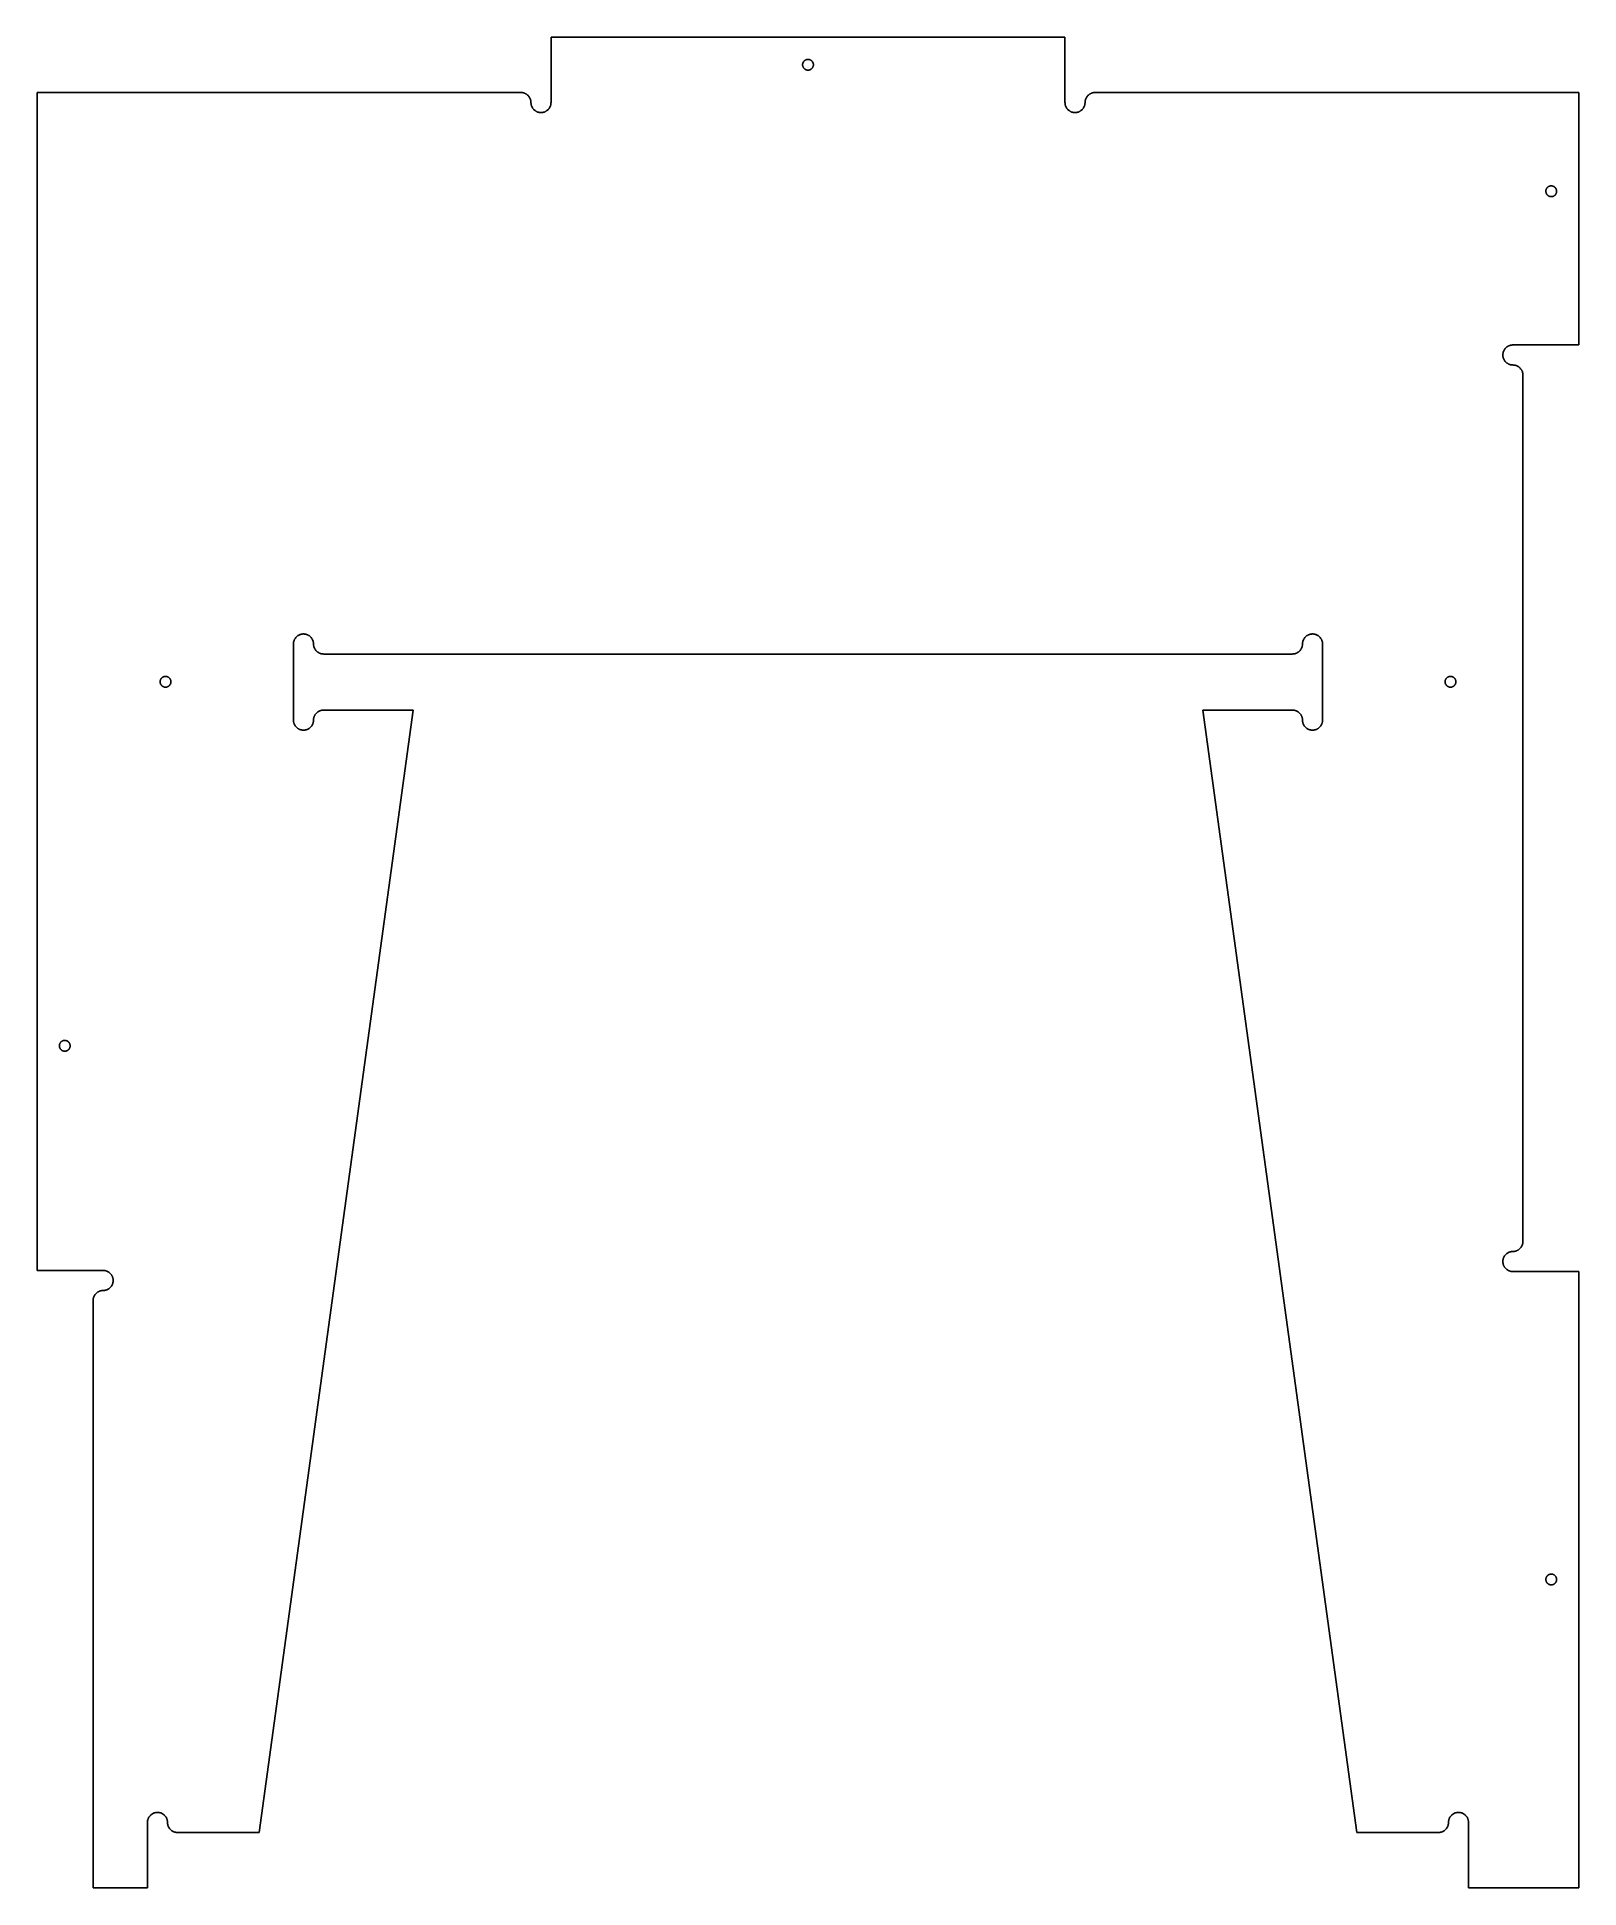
# Model space of a CAD drawing. Header units: metres. Extents: x -500 to 0, y 0 to 600.
import ezdxf

# ---------------------------------------------------------------- set-up
doc = ezdxf.new("R2010")
doc.units = ezdxf.units.M

msp = doc.modelspace()

# ---------------------------------------------------------------- linework, layer by layer
for p, q in [((-166.667, 600), (-333.333, 600)), ((-333.333, 600), (-333.333, 578.75)), ((-166.667, 578.75), (-166.667, 600)), ((-251.75, 591), (-251.748, 591.086)), ((-251.748, 590.914), (-251.75, 591)), ((-251.748, 591.086), (-251.742, 591.172)), ((-251.742, 590.828), (-251.748, 590.914)), ((-251.742, 591.172), (-251.731, 591.257)), ((-251.731, 590.743), (-251.742, 590.828)), ((-251.731, 591.257), (-251.716, 591.341)), ((-251.716, 590.659), (-251.731, 590.743)), ((-251.716, 591.341), (-251.698, 591.425)), ((-251.698, 590.575), (-251.716, 590.659)), ((-251.698, 591.425), (-251.675, 591.508)), ((-251.675, 590.492), (-251.698, 590.575)), ((-251.675, 591.508), (-251.648, 591.59)), ((-251.648, 590.41), (-251.675, 590.492)), ((-251.648, 591.59), (-251.617, 591.67)), ((-251.617, 590.33), (-251.648, 590.41)), ((-251.617, 591.67), (-251.582, 591.748)), ((-251.582, 590.252), (-251.617, 590.33)), ((-251.582, 591.748), (-251.543, 591.825)), ((-251.543, 590.175), (-251.582, 590.252)), ((-251.543, 591.825), (-251.501, 591.9)), ((-251.501, 590.1), (-251.543, 590.175)), ((-251.501, 591.9), (-251.455, 591.972)), ((-251.455, 590.028), (-251.501, 590.1)), ((-251.455, 591.972), (-251.406, 592.042)), ((-251.406, 589.958), (-251.455, 590.028)), ((-251.406, 592.042), (-251.353, 592.11)), ((-251.353, 589.89), (-251.406, 589.958)), ((-251.353, 592.11), (-251.297, 592.175)), ((-251.297, 589.825), (-251.353, 589.89)), ((-251.297, 592.175), (-251.237, 592.237)), ((-251.237, 589.763), (-251.297, 589.825)), ((-251.237, 592.237), (-251.175, 592.297)), ((-251.175, 589.703), (-251.237, 589.763)), ((-251.175, 592.297), (-251.11, 592.353)), ((-251.11, 589.647), (-251.175, 589.703)), ((-251.11, 592.353), (-251.042, 592.406)), ((-251.042, 589.594), (-251.11, 589.647)), ((-251.042, 592.406), (-250.972, 592.455)), ((-250.972, 589.545), (-251.042, 589.594)), ((-250.972, 592.455), (-250.9, 592.501)), ((-250.9, 589.499), (-250.972, 589.545)), ((-250.9, 592.501), (-250.825, 592.543)), ((-250.825, 589.457), (-250.9, 589.499)), ((-250.825, 592.543), (-250.748, 592.582)), ((-250.748, 589.418), (-250.825, 589.457)), ((-250.748, 592.582), (-250.67, 592.617)), ((-250.67, 589.383), (-250.748, 589.418)), ((-250.67, 592.617), (-250.59, 592.648)), ((-250.59, 589.352), (-250.67, 589.383)), ((-250.59, 592.648), (-250.508, 592.675)), ((-250.508, 589.325), (-250.59, 589.352)), ((-250.508, 592.675), (-250.425, 592.698)), ((-250.425, 589.302), (-250.508, 589.325)), ((-250.425, 592.698), (-250.341, 592.716)), ((-250.341, 589.284), (-250.425, 589.302)), ((-250.341, 592.716), (-250.257, 592.731)), ((-250.257, 589.269), (-250.341, 589.284)), ((-250.257, 592.731), (-250.172, 592.742)), ((-250.172, 589.258), (-250.257, 589.269)), ((-250.172, 592.742), (-250.086, 592.748)), ((-250.086, 589.252), (-250.172, 589.258)), ((-250.086, 592.748), (-250, 592.75)), ((-250, 589.25), (-250.086, 589.252)), ((-250, 592.75), (-249.914, 592.748)), ((-249.914, 589.252), (-250, 589.25)), ((-249.914, 592.748), (-249.828, 592.742)), ((-249.828, 589.258), (-249.914, 589.252)), ((-249.828, 592.742), (-249.743, 592.731)), ((-249.743, 589.269), (-249.828, 589.258)), ((-249.743, 592.731), (-249.659, 592.716)), ((-249.659, 589.284), (-249.743, 589.269)), ((-249.659, 592.716), (-249.575, 592.698)), ((-249.575, 589.302), (-249.659, 589.284)), ((-249.575, 592.698), (-249.492, 592.675)), ((-249.492, 589.325), (-249.575, 589.302)), ((-249.492, 592.675), (-249.41, 592.648)), ((-249.41, 589.352), (-249.492, 589.325)), ((-249.41, 592.648), (-249.33, 592.617)), ((-249.33, 589.383), (-249.41, 589.352)), ((-249.33, 592.617), (-249.252, 592.582)), ((-249.252, 589.418), (-249.33, 589.383)), ((-249.252, 592.582), (-249.175, 592.543)), ((-249.175, 589.457), (-249.252, 589.418)), ((-249.175, 592.543), (-249.1, 592.501)), ((-249.1, 589.499), (-249.175, 589.457)), ((-249.1, 592.501), (-249.028, 592.455)), ((-249.028, 589.545), (-249.1, 589.499)), ((-249.028, 592.455), (-248.958, 592.406)), ((-248.958, 589.594), (-249.028, 589.545)), ((-248.958, 592.406), (-248.89, 592.353)), ((-248.89, 589.647), (-248.958, 589.594)), ((-248.89, 592.353), (-248.825, 592.297)), ((-248.825, 589.703), (-248.89, 589.647)), ((-248.825, 592.297), (-248.763, 592.237)), ((-248.763, 589.763), (-248.825, 589.703)), ((-248.763, 592.237), (-248.703, 592.175)), ((-248.703, 589.825), (-248.763, 589.763)), ((-248.703, 592.175), (-248.647, 592.11)), ((-248.647, 589.89), (-248.703, 589.825)), ((-248.647, 592.11), (-248.594, 592.042)), ((-248.594, 589.958), (-248.647, 589.89)), ((-248.594, 592.042), (-248.545, 591.972)), ((-248.545, 590.028), (-248.594, 589.958)), ((-248.545, 591.972), (-248.499, 591.9)), ((-248.499, 590.1), (-248.545, 590.028)), ((-248.499, 591.9), (-248.457, 591.825)), ((-248.457, 590.175), (-248.499, 590.1)), ((-248.457, 591.825), (-248.418, 591.748)), ((-248.418, 590.252), (-248.457, 590.175)), ((-248.418, 591.748), (-248.383, 591.67)), ((-248.383, 590.33), (-248.418, 590.252)), ((-248.383, 591.67), (-248.352, 591.59)), ((-248.352, 590.41), (-248.383, 590.33)), ((-248.352, 591.59), (-248.325, 591.508)), ((-248.325, 590.492), (-248.352, 590.41)), ((-248.325, 591.508), (-248.302, 591.425)), ((-248.302, 590.575), (-248.325, 590.492)), ((-248.302, 591.425), (-248.284, 591.341)), ((-248.284, 590.659), (-248.302, 590.575)), ((-248.284, 591.341), (-248.269, 591.257)), ((-248.269, 590.743), (-248.284, 590.659)), ((-248.269, 591.257), (-248.258, 591.172)), ((-248.258, 590.828), (-248.269, 590.743)), ((-248.258, 591.172), (-248.252, 591.086)), ((-248.252, 590.914), (-248.258, 590.828)), ((-248.252, 591.086), (-248.25, 591)), ((-248.25, 591), (-248.252, 590.914)), ((-343.083, 582), (-500, 582)), ((-500, 582), (-500, 200.18)), ((-342.924, 581.996), (-343.083, 582)), ((-156.917, 582), (-157.076, 581.996)), ((0, 582), (-156.917, 582)), ((0, 500.18), (0, 582)), ((-342.765, 581.984), (-342.924, 581.996)), ((-342.606, 581.965), (-342.765, 581.984)), ((-342.449, 581.938), (-342.606, 581.965)), ((-342.294, 581.903), (-342.449, 581.938)), ((-342.14, 581.86), (-342.294, 581.903)), ((-341.988, 581.81), (-342.14, 581.86)), ((-341.84, 581.753), (-341.988, 581.81)), ((-341.694, 581.688), (-341.84, 581.753)), ((-341.551, 581.616), (-341.694, 581.688)), ((-341.412, 581.538), (-341.551, 581.616)), ((-341.278, 581.452), (-341.412, 581.538)), ((-341.147, 581.36), (-341.278, 581.452)), ((-341.022, 581.262), (-341.147, 581.36)), ((-340.901, 581.158), (-341.022, 581.262)), ((-340.785, 581.048), (-340.901, 581.158)), ((-340.675, 580.933), (-340.785, 581.048)), ((-340.571, 580.812), (-340.675, 580.933)), ((-340.473, 580.686), (-340.571, 580.812)), ((-340.381, 580.556), (-340.473, 580.686)), ((-340.296, 580.421), (-340.381, 580.556)), ((-340.217, 580.282), (-340.296, 580.421)), ((-340.145, 580.14), (-340.217, 580.282)), ((-340.081, 579.994), (-340.145, 580.14)), ((-340.023, 579.845), (-340.081, 579.994)), ((-339.973, 579.693), (-340.023, 579.845)), ((-339.931, 579.54), (-339.973, 579.693)), ((-339.896, 579.384), (-339.931, 579.54)), ((-339.868, 579.227), (-339.896, 579.384)), ((-339.849, 579.069), (-339.868, 579.227)), ((-339.837, 578.909), (-339.849, 579.069)), ((-339.829, 578.591), (-339.837, 578.909)), ((-339.818, 578.431), (-339.829, 578.591)), ((-339.798, 578.273), (-339.818, 578.431)), ((-339.771, 578.116), (-339.798, 578.273)), ((-339.736, 577.96), (-339.771, 578.116)), ((-339.693, 577.807), (-339.736, 577.96)), ((-339.643, 577.655), (-339.693, 577.807)), ((-339.586, 577.506), (-339.643, 577.655)), ((-339.521, 577.36), (-339.586, 577.506)), ((-339.45, 577.218), (-339.521, 577.36)), ((-339.371, 577.079), (-339.45, 577.218)), ((-339.286, 576.944), (-339.371, 577.079)), ((-339.194, 576.814), (-339.286, 576.944)), ((-339.096, 576.688), (-339.194, 576.814)), ((-338.991, 576.567), (-339.096, 576.688)), ((-338.881, 576.452), (-338.991, 576.567)), ((-338.766, 576.342), (-338.881, 576.452)), ((-338.645, 576.238), (-338.766, 576.342)), ((-338.519, 576.14), (-338.645, 576.238)), ((-338.389, 576.048), (-338.519, 576.14)), ((-338.254, 575.962), (-338.389, 576.048)), ((-334.778, 576.048), (-334.912, 575.962)), ((-334.647, 576.14), (-334.778, 576.048)), ((-334.522, 576.238), (-334.647, 576.14)), ((-334.401, 576.342), (-334.522, 576.238)), ((-334.285, 576.452), (-334.401, 576.342)), ((-334.175, 576.567), (-334.285, 576.452)), ((-334.071, 576.688), (-334.175, 576.567)), ((-333.973, 576.814), (-334.071, 576.688)), ((-333.881, 576.944), (-333.973, 576.814)), ((-333.796, 577.079), (-333.881, 576.944)), ((-333.717, 577.218), (-333.796, 577.079)), ((-333.645, 577.36), (-333.717, 577.218)), ((-333.581, 577.506), (-333.645, 577.36)), ((-333.523, 577.655), (-333.581, 577.506)), ((-333.473, 577.807), (-333.523, 577.655)), ((-333.431, 577.96), (-333.473, 577.807)), ((-333.396, 578.116), (-333.431, 577.96)), ((-333.368, 578.273), (-333.396, 578.116)), ((-333.349, 578.431), (-333.368, 578.273)), ((-333.337, 578.591), (-333.349, 578.431)), ((-333.333, 578.75), (-333.337, 578.591)), ((-166.663, 578.591), (-166.667, 578.75)), ((-166.651, 578.431), (-166.663, 578.591)), ((-166.631, 578.273), (-166.651, 578.431)), ((-166.604, 578.116), (-166.631, 578.273)), ((-166.569, 577.96), (-166.604, 578.116)), ((-166.527, 577.807), (-166.569, 577.96)), ((-166.477, 577.655), (-166.527, 577.807)), ((-166.419, 577.506), (-166.477, 577.655)), ((-166.355, 577.36), (-166.419, 577.506)), ((-166.283, 577.218), (-166.355, 577.36)), ((-166.204, 577.079), (-166.283, 577.218)), ((-166.119, 576.944), (-166.204, 577.079)), ((-166.027, 576.814), (-166.119, 576.944)), ((-165.929, 576.688), (-166.027, 576.814)), ((-165.825, 576.567), (-165.929, 576.688)), ((-165.715, 576.452), (-165.825, 576.567)), ((-165.599, 576.342), (-165.715, 576.452)), ((-165.478, 576.238), (-165.599, 576.342)), ((-165.353, 576.14), (-165.478, 576.238)), ((-165.222, 576.048), (-165.353, 576.14)), ((-165.087, 575.962), (-165.222, 576.048)), ((-161.611, 576.048), (-161.746, 575.962)), ((-161.481, 576.14), (-161.611, 576.048)), ((-161.355, 576.238), (-161.481, 576.14)), ((-161.234, 576.342), (-161.355, 576.238)), ((-161.119, 576.452), (-161.234, 576.342)), ((-161.009, 576.567), (-161.119, 576.452)), ((-160.904, 576.688), (-161.009, 576.567)), ((-160.806, 576.814), (-160.904, 576.688)), ((-160.714, 576.944), (-160.806, 576.814)), ((-160.629, 577.079), (-160.714, 576.944)), ((-160.55, 577.218), (-160.629, 577.079)), ((-160.479, 577.36), (-160.55, 577.218)), ((-160.414, 577.506), (-160.479, 577.36)), ((-160.357, 577.655), (-160.414, 577.506)), ((-160.307, 577.807), (-160.357, 577.655)), ((-160.264, 577.96), (-160.307, 577.807)), ((-160.229, 578.116), (-160.264, 577.96)), ((-160.202, 578.273), (-160.229, 578.116)), ((-160.182, 578.431), (-160.202, 578.273)), ((-160.171, 578.591), (-160.182, 578.431)), ((-160.163, 578.909), (-160.171, 578.591)), ((-160.151, 579.069), (-160.163, 578.909)), ((-160.131, 579.227), (-160.151, 579.069)), ((-160.104, 579.384), (-160.131, 579.227)), ((-160.069, 579.54), (-160.104, 579.384)), ((-160.027, 579.693), (-160.069, 579.54)), ((-159.977, 579.845), (-160.027, 579.693)), ((-159.919, 579.994), (-159.977, 579.845)), ((-159.855, 580.14), (-159.919, 579.994)), ((-159.783, 580.282), (-159.855, 580.14)), ((-159.704, 580.421), (-159.783, 580.282)), ((-159.619, 580.556), (-159.704, 580.421)), ((-159.527, 580.686), (-159.619, 580.556)), ((-159.429, 580.812), (-159.527, 580.686)), ((-159.325, 580.933), (-159.429, 580.812)), ((-159.215, 581.048), (-159.325, 580.933)), ((-159.099, 581.158), (-159.215, 581.048)), ((-158.978, 581.262), (-159.099, 581.158)), ((-158.853, 581.36), (-158.978, 581.262)), ((-158.722, 581.452), (-158.853, 581.36)), ((-158.587, 581.538), (-158.722, 581.452)), ((-158.449, 581.616), (-158.587, 581.538)), ((-158.306, 581.688), (-158.449, 581.616)), ((-158.16, 581.753), (-158.306, 581.688)), ((-158.012, 581.81), (-158.16, 581.753)), ((-157.86, 581.86), (-158.012, 581.81)), ((-157.706, 581.903), (-157.86, 581.86)), ((-157.551, 581.938), (-157.706, 581.903)), ((-157.394, 581.965), (-157.551, 581.938)), ((-157.235, 581.984), (-157.394, 581.965)), ((-157.076, 581.996), (-157.235, 581.984)), ((-338.115, 575.884), (-338.254, 575.962)), ((-337.973, 575.812), (-338.115, 575.884)), ((-337.827, 575.747), (-337.973, 575.812)), ((-337.678, 575.69), (-337.827, 575.747)), ((-337.527, 575.64), (-337.678, 575.69)), ((-337.373, 575.597), (-337.527, 575.64)), ((-337.217, 575.562), (-337.373, 575.597)), ((-337.06, 575.535), (-337.217, 575.562)), ((-336.902, 575.516), (-337.06, 575.535)), ((-336.743, 575.504), (-336.902, 575.516)), ((-336.583, 575.5), (-336.743, 575.504)), ((-336.424, 575.504), (-336.583, 575.5)), ((-336.265, 575.516), (-336.424, 575.504)), ((-336.106, 575.535), (-336.265, 575.516)), ((-335.949, 575.562), (-336.106, 575.535)), ((-335.794, 575.597), (-335.949, 575.562)), ((-335.64, 575.64), (-335.794, 575.597)), ((-335.488, 575.69), (-335.64, 575.64)), ((-335.34, 575.747), (-335.488, 575.69)), ((-335.194, 575.812), (-335.34, 575.747)), ((-335.051, 575.884), (-335.194, 575.812)), ((-334.912, 575.962), (-335.051, 575.884)), ((-164.949, 575.884), (-165.087, 575.962)), ((-164.806, 575.812), (-164.949, 575.884)), ((-164.66, 575.747), (-164.806, 575.812)), ((-164.512, 575.69), (-164.66, 575.747)), ((-164.36, 575.64), (-164.512, 575.69)), ((-164.206, 575.597), (-164.36, 575.64)), ((-164.051, 575.562), (-164.206, 575.597)), ((-163.894, 575.535), (-164.051, 575.562)), ((-163.735, 575.516), (-163.894, 575.535)), ((-163.576, 575.504), (-163.735, 575.516)), ((-163.417, 575.5), (-163.576, 575.504)), ((-163.257, 575.504), (-163.417, 575.5)), ((-163.098, 575.516), (-163.257, 575.504)), ((-162.94, 575.535), (-163.098, 575.516)), ((-162.783, 575.562), (-162.94, 575.535)), ((-162.627, 575.597), (-162.783, 575.562)), ((-162.473, 575.64), (-162.627, 575.597)), ((-162.322, 575.69), (-162.473, 575.64)), ((-162.173, 575.747), (-162.322, 575.69)), ((-162.027, 575.812), (-162.173, 575.747)), ((-161.885, 575.884), (-162.027, 575.812)), ((-161.746, 575.962), (-161.885, 575.884)), ((-10.75, 550), (-10.7479, 550.086)), ((-10.7479, 549.914), (-10.75, 550)), ((-10.7479, 550.086), (-10.7416, 550.172)), ((-10.7416, 549.828), (-10.7479, 549.914)), ((-10.7416, 550.172), (-10.731, 550.257)), ((-10.731, 549.743), (-10.7416, 549.828)), ((-10.731, 550.257), (-10.7164, 550.341)), ((-10.7164, 549.659), (-10.731, 549.743)), ((-10.7164, 550.341), (-10.6975, 550.425)), ((-10.6975, 549.575), (-10.7164, 549.659)), ((-10.6975, 550.425), (-10.6746, 550.508)), ((-10.6746, 549.492), (-10.6975, 549.575)), ((-10.6746, 550.508), (-10.6477, 550.59)), ((-10.6477, 549.41), (-10.6746, 549.492)), ((-10.6477, 550.59), (-10.6168, 550.67)), ((-10.6168, 549.33), (-10.6477, 549.41)), ((-10.6168, 550.67), (-10.582, 550.748)), ((-10.582, 549.252), (-10.6168, 549.33)), ((-10.582, 550.748), (-10.5434, 550.825)), ((-10.5434, 549.175), (-10.582, 549.252)), ((-10.5434, 550.825), (-10.501, 550.9)), ((-10.501, 549.1), (-10.5434, 549.175)), ((-10.501, 550.9), (-10.4551, 550.972)), ((-10.4551, 549.028), (-10.501, 549.1)), ((-10.4551, 550.972), (-10.4056, 551.042)), ((-10.4056, 548.958), (-10.4551, 549.028)), ((-10.4056, 551.042), (-10.3528, 551.11)), ((-10.3528, 548.89), (-10.4056, 548.958)), ((-10.3528, 551.11), (-10.2967, 551.175)), ((-10.2967, 548.825), (-10.3528, 548.89)), ((-10.2967, 551.175), (-10.2374, 551.237)), ((-10.2374, 548.763), (-10.2967, 548.825)), ((-10.2374, 551.237), (-10.1752, 551.297)), ((-10.1752, 548.703), (-10.2374, 548.763)), ((-10.1752, 551.297), (-10.1102, 551.353)), ((-10.1102, 548.647), (-10.1752, 548.703)), ((-10.1102, 551.353), (-10.0425, 551.406)), ((-10.0425, 548.594), (-10.1102, 548.647)), ((-10.0425, 551.406), (-9.97224, 551.455)), ((-9.97224, 548.545), (-10.0425, 548.594)), ((-9.97224, 551.455), (-9.89967, 551.501)), ((-9.89967, 548.499), (-9.97224, 548.545)), ((-9.89967, 551.501), (-9.82494, 551.543)), ((-9.82494, 548.457), (-9.89967, 548.499)), ((-9.82494, 551.543), (-9.74821, 551.582)), ((-9.74821, 548.418), (-9.82494, 548.457)), ((-9.74821, 551.582), (-9.66969, 551.617)), ((-9.66969, 548.383), (-9.74821, 548.418)), ((-9.66969, 551.617), (-9.58955, 551.648)), ((-9.58955, 548.352), (-9.66969, 548.383)), ((-9.58955, 551.648), (-9.508, 551.675)), ((-9.508, 548.325), (-9.58955, 548.352)), ((-9.508, 551.675), (-9.4252, 551.698)), ((-9.4252, 548.302), (-9.508, 548.325)), ((-9.4252, 551.698), (-9.3414, 551.716)), ((-9.3414, 548.284), (-9.4252, 548.302)), ((-9.3414, 551.716), (-9.25677, 551.731)), ((-9.25677, 548.269), (-9.3414, 548.284)), ((-9.25677, 551.731), (-9.17152, 551.742)), ((-9.17152, 548.258), (-9.25677, 548.269)), ((-9.17152, 551.742), (-9.08586, 551.748)), ((-9.08586, 548.252), (-9.17152, 548.258)), ((-9.08586, 551.748), (-9, 551.75)), ((-9, 548.25), (-9.08586, 548.252)), ((-9, 551.75), (-8.91412, 551.748)), ((-8.91412, 548.252), (-9, 548.25)), ((-8.91412, 551.748), (-8.82846, 551.742)), ((-8.82846, 548.258), (-8.91412, 548.252)), ((-8.82846, 551.742), (-8.74321, 551.731)), ((-8.74321, 548.269), (-8.82846, 548.258)), ((-8.74321, 551.731), (-8.65858, 551.716)), ((-8.65858, 548.284), (-8.74321, 548.269)), ((-8.65858, 551.716), (-8.57478, 551.698)), ((-8.57478, 548.302), (-8.65858, 548.284)), ((-8.57478, 551.698), (-8.49199, 551.675)), ((-8.49199, 548.325), (-8.57478, 548.302)), ((-8.49199, 551.675), (-8.41043, 551.648)), ((-8.41043, 548.352), (-8.49199, 548.325)), ((-8.41043, 551.648), (-8.33029, 551.617)), ((-8.33029, 548.383), (-8.41043, 548.352)), ((-8.33029, 551.617), (-8.25177, 551.582)), ((-8.25177, 548.418), (-8.33029, 548.383)), ((-8.25177, 551.582), (-8.17505, 551.543)), ((-8.17505, 548.457), (-8.25177, 548.418)), ((-8.17505, 551.543), (-8.10031, 551.501)), ((-8.10031, 548.499), (-8.17505, 548.457)), ((-8.10031, 551.501), (-8.02774, 551.455)), ((-8.02774, 548.545), (-8.10031, 548.499)), ((-8.02774, 551.455), (-7.95752, 551.406)), ((-7.95752, 548.594), (-8.02774, 548.545)), ((-7.95752, 551.406), (-7.8898, 551.353)), ((-7.8898, 548.647), (-7.95752, 548.594)), ((-7.8898, 551.353), (-7.82477, 551.297)), ((-7.82477, 548.703), (-7.8898, 548.647)), ((-7.82477, 551.297), (-7.76256, 551.237)), ((-7.76256, 548.763), (-7.82477, 548.703)), ((-7.76256, 551.237), (-7.70332, 551.175)), ((-7.70332, 548.825), (-7.76256, 548.763)), ((-7.70332, 551.175), (-7.64722, 551.11)), ((-7.64722, 548.89), (-7.70332, 548.825)), ((-7.64722, 551.11), (-7.59438, 551.042)), ((-7.59438, 548.958), (-7.64722, 548.89)), ((-7.59438, 551.042), (-7.54492, 550.972)), ((-7.54492, 549.028), (-7.59438, 548.958)), ((-7.54492, 550.972), (-7.49896, 550.9)), ((-7.49896, 549.1), (-7.54492, 549.028)), ((-7.49896, 550.9), (-7.45663, 550.825)), ((-7.45663, 549.175), (-7.49896, 549.1)), ((-7.45663, 550.825), (-7.41801, 550.748)), ((-7.41801, 549.252), (-7.45663, 549.175)), ((-7.41801, 550.748), (-7.38321, 550.67)), ((-7.38321, 549.33), (-7.41801, 549.252)), ((-7.38321, 550.67), (-7.35229, 550.59)), ((-7.35229, 549.41), (-7.38321, 549.33)), ((-7.35229, 550.59), (-7.32535, 550.508)), ((-7.32535, 549.492), (-7.35229, 549.41)), ((-7.32535, 550.508), (-7.30244, 550.425)), ((-7.30244, 549.575), (-7.32535, 549.492)), ((-7.30244, 550.425), (-7.28362, 550.341)), ((-7.28362, 549.659), (-7.30244, 549.575)), ((-7.28362, 550.341), (-7.26894, 550.257)), ((-7.26894, 549.743), (-7.28362, 549.659)), ((-7.26894, 550.257), (-7.25842, 550.172)), ((-7.25842, 549.828), (-7.26894, 549.743)), ((-7.25842, 550.172), (-7.25211, 550.086)), ((-7.25211, 549.914), (-7.25842, 549.828)), ((-7.25211, 550.086), (-7.25, 550)), ((-7.25, 550), (-7.25211, 549.914)), ((-24.5401, 497.873), (-24.49, 498.025)), ((-24.49, 498.025), (-24.4326, 498.174)), ((-24.4326, 498.174), (-24.368, 498.32)), ((-24.368, 498.32), (-24.2962, 498.462)), ((-24.2962, 498.462), (-24.2176, 498.601)), ((-24.2176, 498.601), (-24.1323, 498.736)), ((-24.1323, 498.736), (-24.0404, 498.866)), ((-24.0404, 498.866), (-23.9423, 498.992)), ((-23.9423, 498.992), (-23.8381, 499.113)), ((-23.8381, 499.113), (-23.7281, 499.228)), ((-23.7281, 499.228), (-23.6126, 499.338)), ((-23.6126, 499.338), (-23.4918, 499.442)), ((-23.4918, 499.442), (-23.366, 499.54)), ((-23.366, 499.54), (-23.2356, 499.632)), ((-23.2356, 499.632), (-23.1008, 499.718)), ((-23.1008, 499.718), (-22.962, 499.796)), ((-22.962, 499.796), (-22.8195, 499.868)), ((-22.8195, 499.868), (-22.6737, 499.933)), ((-22.6737, 499.933), (-22.5249, 499.99)), ((-22.5249, 499.99), (-22.3734, 500.04)), ((-22.3734, 500.04), (-22.2197, 500.083)), ((-22.2197, 500.083), (-22.064, 500.118)), ((-22.064, 500.118), (-21.9069, 500.145)), ((-21.9069, 500.145), (-21.7486, 500.164)), ((-21.7486, 500.164), (-21.5895, 500.176)), ((-21.5895, 500.176), (-21.43, 500.18)), ((-21.43, 500.18), (0, 500.18)), ((-24.68, 496.93), (-24.6761, 497.089)), ((-24.6761, 496.771), (-24.68, 496.93)), ((-24.6761, 497.089), (-24.6643, 497.249)), ((-24.6643, 496.611), (-24.6761, 496.771)), ((-24.6643, 497.249), (-24.6448, 497.407)), ((-24.6448, 496.453), (-24.6643, 496.611)), ((-24.6448, 497.407), (-24.6175, 497.564)), ((-24.6175, 496.296), (-24.6448, 496.453)), ((-24.6175, 497.564), (-24.5826, 497.72)), ((-24.5826, 496.14), (-24.6175, 496.296)), ((-24.5826, 497.72), (-24.5401, 497.873)), ((-24.5401, 495.987), (-24.5826, 496.14)), ((-24.49, 495.835), (-24.5401, 495.987)), ((-24.4326, 495.686), (-24.49, 495.835)), ((-24.368, 495.54), (-24.4326, 495.686)), ((-24.2962, 495.398), (-24.368, 495.54)), ((-24.2176, 495.259), (-24.2962, 495.398)), ((-24.1323, 495.124), (-24.2176, 495.259)), ((-24.0404, 494.994), (-24.1323, 495.124)), ((-23.9423, 494.868), (-24.0404, 494.994)), ((-23.8381, 494.747), (-23.9423, 494.868)), ((-23.7281, 494.632), (-23.8381, 494.747)), ((-23.6126, 494.522), (-23.7281, 494.632)), ((-23.4918, 494.418), (-23.6126, 494.522)), ((-23.366, 494.32), (-23.4918, 494.418)), ((-23.2356, 494.228), (-23.366, 494.32)), ((-23.1008, 494.142), (-23.2356, 494.228)), ((-22.962, 494.064), (-23.1008, 494.142)), ((-22.8195, 493.992), (-22.962, 494.064)), ((-22.6737, 493.927), (-22.8195, 493.992)), ((-22.5249, 493.87), (-22.6737, 493.927)), ((-22.3734, 493.82), (-22.5249, 493.87)), ((-22.2197, 493.777), (-22.3734, 493.82)), ((-22.064, 493.742), (-22.2197, 493.777)), ((-21.9069, 493.715), (-22.064, 493.742)), ((-21.7486, 493.696), (-21.9069, 493.715)), ((-21.5895, 493.684), (-21.7486, 493.696)), ((-21.2705, 493.676), (-21.5895, 493.684)), ((-21.1114, 493.664), (-21.2705, 493.676)), ((-20.9531, 493.645), (-21.1114, 493.664)), ((-20.7959, 493.618), (-20.9531, 493.645)), ((-20.6403, 493.583), (-20.7959, 493.618)), ((-20.4866, 493.54), (-20.6403, 493.583)), ((-20.3351, 493.49), (-20.4866, 493.54)), ((-20.1863, 493.433), (-20.3351, 493.49)), ((-20.0404, 493.368), (-20.1863, 493.433)), ((-19.8979, 493.296), (-20.0404, 493.368)), ((-19.7592, 493.218), (-19.8979, 493.296)), ((-19.6244, 493.132), (-19.7592, 493.218)), ((-19.494, 493.04), (-19.6244, 493.132)), ((-19.3682, 492.942), (-19.494, 493.04)), ((-19.2474, 492.838), (-19.3682, 492.942)), ((-19.1319, 492.728), (-19.2474, 492.838)), ((-19.0219, 492.613), (-19.1319, 492.728)), ((-18.9177, 492.492), (-19.0219, 492.613)), ((-18.8196, 492.366), (-18.9177, 492.492)), ((-18.7277, 492.236), (-18.8196, 492.366)), ((-18.6424, 492.101), (-18.7277, 492.236)), ((-18.5638, 491.962), (-18.6424, 492.101)), ((-18.492, 491.82), (-18.5638, 491.962)), ((-18.4274, 491.674), (-18.492, 491.82)), ((-18.37, 491.525), (-18.4274, 491.674)), ((-18.3199, 491.373), (-18.37, 491.525)), ((-18.2774, 491.22), (-18.3199, 491.373)), ((-18.2424, 491.064), (-18.2774, 491.22)), ((-18.2152, 490.907), (-18.2424, 491.064)), ((-18.1956, 490.749), (-18.2152, 490.907)), ((-18.1839, 490.589), (-18.1956, 490.749)), ((-18.18, 490.43), (-18.1839, 490.589)), ((-18.18, 209.57), (-18.18, 490.43)), ((-416.847, 403.25), (-416.843, 403.409)), ((-416.847, 378.57), (-416.847, 403.25)), ((-416.843, 403.409), (-416.831, 403.569)), ((-416.831, 403.569), (-416.811, 403.727)), ((-416.811, 403.727), (-416.784, 403.884)), ((-416.784, 403.884), (-416.749, 404.04)), ((-416.749, 404.04), (-416.707, 404.193)), ((-416.707, 404.193), (-416.657, 404.345)), ((-416.657, 404.345), (-416.599, 404.494)), ((-416.599, 404.494), (-416.535, 404.64)), ((-416.535, 404.64), (-416.463, 404.782)), ((-416.463, 404.782), (-416.384, 404.921)), ((-416.384, 404.921), (-416.299, 405.056)), ((-416.299, 405.056), (-416.207, 405.186)), ((-416.207, 405.186), (-416.109, 405.312)), ((-416.109, 405.312), (-416.005, 405.433)), ((-416.005, 405.433), (-415.895, 405.548)), ((-415.895, 405.548), (-415.779, 405.658)), ((-415.779, 405.658), (-415.658, 405.762)), ((-415.658, 405.762), (-415.533, 405.86)), ((-415.533, 405.86), (-415.402, 405.952)), ((-415.402, 405.952), (-415.267, 406.038)), ((-415.267, 406.038), (-415.129, 406.116)), ((-415.129, 406.116), (-414.986, 406.188)), ((-414.986, 406.188), (-414.84, 406.253)), ((-414.84, 406.253), (-414.692, 406.31)), ((-414.692, 406.31), (-414.54, 406.36)), ((-414.54, 406.36), (-414.386, 406.403)), ((-414.386, 406.403), (-414.231, 406.438)), ((-414.231, 406.438), (-414.074, 406.465)), ((-414.074, 406.465), (-413.915, 406.484)), ((-413.915, 406.484), (-413.756, 406.496)), ((-413.756, 406.496), (-413.597, 406.5)), ((-413.597, 406.5), (-413.437, 406.496)), ((-413.437, 406.496), (-413.278, 406.484)), ((-413.278, 406.484), (-413.12, 406.465)), ((-413.12, 406.465), (-412.963, 406.438)), ((-412.963, 406.438), (-412.807, 406.403)), ((-412.807, 406.403), (-412.653, 406.36)), ((-412.653, 406.36), (-412.502, 406.31)), ((-412.502, 406.31), (-412.353, 406.253)), ((-412.353, 406.253), (-412.207, 406.188)), ((-412.207, 406.188), (-412.065, 406.116)), ((-412.065, 406.116), (-411.926, 406.038)), ((-411.926, 406.038), (-411.791, 405.952)), ((-411.791, 405.952), (-411.661, 405.86)), ((-411.661, 405.86), (-411.535, 405.762)), ((-411.535, 405.762), (-411.414, 405.658)), ((-411.414, 405.658), (-411.299, 405.548)), ((-411.299, 405.548), (-411.189, 405.433)), ((-411.189, 405.433), (-411.084, 405.312)), ((-411.084, 405.312), (-410.986, 405.186)), ((-410.986, 405.186), (-410.894, 405.056)), ((-410.894, 405.056), (-410.809, 404.921)), ((-410.809, 404.921), (-410.73, 404.782)), ((-410.73, 404.782), (-410.659, 404.64)), ((-410.659, 404.64), (-410.594, 404.494)), ((-410.594, 404.494), (-410.537, 404.345)), ((-410.537, 404.345), (-410.487, 404.193)), ((-410.487, 404.193), (-410.444, 404.04)), ((-410.444, 404.04), (-410.409, 403.884)), ((-410.409, 403.884), (-410.382, 403.727)), ((-410.382, 403.727), (-410.362, 403.569)), ((-410.362, 403.569), (-410.351, 403.409)), ((-410.351, 403.409), (-410.343, 403.091)), ((-410.343, 403.091), (-410.331, 402.931)), ((-410.331, 402.931), (-410.311, 402.773)), ((-410.311, 402.773), (-410.284, 402.616)), ((-410.284, 402.616), (-410.249, 402.46)), ((-410.249, 402.46), (-410.207, 402.307)), ((-410.207, 402.307), (-410.157, 402.155)), ((-410.157, 402.155), (-410.099, 402.006)), ((-410.099, 402.006), (-410.035, 401.86)), ((-89.9654, 401.86), (-89.9007, 402.006)), ((-89.9007, 402.006), (-89.8433, 402.155)), ((-89.8433, 402.155), (-89.7933, 402.307)), ((-89.7933, 402.307), (-89.7507, 402.46)), ((-89.7507, 402.46), (-89.7158, 402.616)), ((-89.7158, 402.616), (-89.6885, 402.773)), ((-89.6885, 402.773), (-89.669, 402.931)), ((-89.669, 402.931), (-89.6572, 403.091)), ((-89.6572, 403.091), (-89.6494, 403.409)), ((-89.6494, 403.409), (-89.6377, 403.569)), ((-89.6377, 403.569), (-89.6181, 403.727)), ((-89.6181, 403.727), (-89.5909, 403.884)), ((-89.5909, 403.884), (-89.5559, 404.04)), ((-89.5559, 404.04), (-89.5134, 404.193)), ((-89.5134, 404.193), (-89.4633, 404.345)), ((-89.4633, 404.345), (-89.4059, 404.494)), ((-89.4059, 404.494), (-89.3413, 404.64)), ((-89.3413, 404.64), (-89.2696, 404.782)), ((-89.2696, 404.782), (-89.1909, 404.921)), ((-89.1909, 404.921), (-89.1056, 405.056)), ((-89.1056, 405.056), (-89.0137, 405.186)), ((-89.0137, 405.186), (-88.9156, 405.312)), ((-88.9156, 405.312), (-88.8114, 405.433)), ((-88.8114, 405.433), (-88.7014, 405.548)), ((-88.7014, 405.548), (-88.5859, 405.658)), ((-88.5859, 405.658), (-88.4651, 405.762)), ((-88.4651, 405.762), (-88.3394, 405.86)), ((-88.3394, 405.86), (-88.2089, 405.952)), ((-88.2089, 405.952), (-88.0742, 406.038)), ((-88.0742, 406.038), (-87.9354, 406.116)), ((-87.9354, 406.116), (-87.7929, 406.188)), ((-87.7929, 406.188), (-87.647, 406.253)), ((-87.647, 406.253), (-87.4982, 406.31)), ((-87.4982, 406.31), (-87.3468, 406.36)), ((-87.3468, 406.36), (-87.193, 406.403)), ((-87.193, 406.403), (-87.0374, 406.438)), ((-87.0374, 406.438), (-86.8802, 406.465)), ((-86.8802, 406.465), (-86.7219, 406.484)), ((-86.7219, 406.484), (-86.5628, 406.496)), ((-86.5628, 406.496), (-86.4033, 406.5)), ((-86.4033, 406.5), (-86.2439, 406.496)), ((-86.2439, 406.496), (-86.0848, 406.484)), ((-86.0848, 406.484), (-85.9265, 406.465)), ((-85.9265, 406.465), (-85.7693, 406.438)), ((-85.7693, 406.438), (-85.6136, 406.403)), ((-85.6136, 406.403), (-85.4599, 406.36)), ((-85.4599, 406.36), (-85.3084, 406.31)), ((-85.3084, 406.31), (-85.1596, 406.253)), ((-85.1596, 406.253), (-85.0138, 406.188)), ((-85.0138, 406.188), (-84.8713, 406.116)), ((-84.8713, 406.116), (-84.7325, 406.038)), ((-84.7325, 406.038), (-84.5977, 405.952)), ((-84.5977, 405.952), (-84.4673, 405.86)), ((-84.4673, 405.86), (-84.3416, 405.762)), ((-84.3416, 405.762), (-84.2208, 405.658)), ((-84.2208, 405.658), (-84.1052, 405.548)), ((-84.1052, 405.548), (-83.9952, 405.433)), ((-83.9952, 405.433), (-83.891, 405.312)), ((-83.891, 405.312), (-83.7929, 405.186)), ((-83.7929, 405.186), (-83.701, 405.056)), ((-83.701, 405.056), (-83.6157, 404.921)), ((-83.6157, 404.921), (-83.5371, 404.782)), ((-83.5371, 404.782), (-83.4654, 404.64)), ((-83.4654, 404.64), (-83.4007, 404.494)), ((-83.4007, 404.494), (-83.3433, 404.345)), ((-83.3433, 404.345), (-83.2933, 404.193)), ((-83.2933, 404.193), (-83.2507, 404.04)), ((-83.2507, 404.04), (-83.2158, 403.884)), ((-83.2158, 403.884), (-83.1885, 403.727)), ((-83.1885, 403.727), (-83.169, 403.569)), ((-83.169, 403.569), (-83.1572, 403.409)), ((-83.1572, 403.409), (-83.1533, 403.25)), ((-83.1533, 403.25), (-83.1533, 378.57)), ((-410.035, 401.86), (-409.963, 401.718)), ((-409.963, 401.718), (-409.884, 401.579)), ((-409.884, 401.579), (-409.799, 401.444)), ((-409.799, 401.444), (-409.707, 401.314)), ((-409.707, 401.314), (-409.609, 401.188)), ((-409.609, 401.188), (-409.505, 401.067)), ((-409.505, 401.067), (-409.395, 400.952)), ((-409.395, 400.952), (-409.279, 400.842)), ((-409.279, 400.842), (-409.158, 400.738)), ((-409.158, 400.738), (-409.033, 400.64)), ((-409.033, 400.64), (-408.902, 400.548)), ((-408.902, 400.548), (-408.767, 400.462)), ((-408.767, 400.462), (-408.629, 400.384)), ((-408.629, 400.384), (-408.486, 400.312)), ((-408.486, 400.312), (-408.34, 400.247)), ((-408.34, 400.247), (-408.192, 400.19)), ((-408.192, 400.19), (-408.04, 400.14)), ((-408.04, 400.14), (-407.886, 400.097)), ((-407.886, 400.097), (-407.731, 400.062)), ((-407.731, 400.062), (-407.574, 400.035)), ((-407.574, 400.035), (-407.415, 400.016)), ((-407.415, 400.016), (-407.256, 400.004)), ((-407.256, 400.004), (-407.097, 400)), ((-407.097, 400), (-92.9033, 400)), ((-92.9033, 400), (-92.7439, 400.004)), ((-92.7439, 400.004), (-92.5848, 400.016)), ((-92.5848, 400.016), (-92.4265, 400.035)), ((-92.4265, 400.035), (-92.2693, 400.062)), ((-92.2693, 400.062), (-92.1136, 400.097)), ((-92.1136, 400.097), (-91.9599, 400.14)), ((-91.9599, 400.14), (-91.8084, 400.19)), ((-91.8084, 400.19), (-91.6596, 400.247)), ((-91.6596, 400.247), (-91.5138, 400.312)), ((-91.5138, 400.312), (-91.3713, 400.384)), ((-91.3713, 400.384), (-91.2325, 400.462)), ((-91.2325, 400.462), (-91.0977, 400.548)), ((-91.0977, 400.548), (-90.9673, 400.64)), ((-90.9673, 400.64), (-90.8416, 400.738)), ((-90.8416, 400.738), (-90.7208, 400.842)), ((-90.7208, 400.842), (-90.6052, 400.952)), ((-90.6052, 400.952), (-90.4952, 401.067)), ((-90.4952, 401.067), (-90.391, 401.188)), ((-90.391, 401.188), (-90.2929, 401.314)), ((-90.2929, 401.314), (-90.201, 401.444)), ((-90.201, 401.444), (-90.1157, 401.579)), ((-90.1157, 401.579), (-90.0371, 401.718)), ((-90.0371, 401.718), (-89.9654, 401.86)), ((-460.083, 391), (-460.081, 391.086)), ((-460.081, 390.914), (-460.083, 391)), ((-460.081, 391.086), (-460.075, 391.172)), ((-460.075, 390.828), (-460.081, 390.914)), ((-460.075, 391.172), (-460.064, 391.257)), ((-460.064, 390.743), (-460.075, 390.828)), ((-460.064, 391.257), (-460.05, 391.341)), ((-460.05, 390.659), (-460.064, 390.743)), ((-460.05, 391.341), (-460.031, 391.425)), ((-460.031, 390.575), (-460.05, 390.659)), ((-460.031, 391.425), (-460.008, 391.508)), ((-460.008, 390.492), (-460.031, 390.575)), ((-460.008, 391.508), (-459.981, 391.59)), ((-459.981, 390.41), (-460.008, 390.492)), ((-459.981, 391.59), (-459.95, 391.67)), ((-459.95, 390.33), (-459.981, 390.41)), ((-459.95, 391.67), (-459.915, 391.748)), ((-459.915, 390.252), (-459.95, 390.33)), ((-459.915, 391.748), (-459.877, 391.825)), ((-459.877, 390.175), (-459.915, 390.252)), ((-459.877, 391.825), (-459.834, 391.9)), ((-459.834, 390.1), (-459.877, 390.175)), ((-459.834, 391.9), (-459.788, 391.972)), ((-459.788, 390.028), (-459.834, 390.1)), ((-459.788, 391.972), (-459.739, 392.042)), ((-459.739, 389.958), (-459.788, 390.028)), ((-459.739, 392.042), (-459.686, 392.11)), ((-459.686, 392.11), (-459.63, 392.175)), ((-459.63, 392.175), (-459.571, 392.237)), ((-459.571, 392.237), (-459.509, 392.297)), ((-459.509, 392.297), (-459.444, 392.353)), ((-459.444, 392.353), (-459.376, 392.406)), ((-459.376, 392.406), (-459.306, 392.455)), ((-459.306, 392.455), (-459.233, 392.501)), ((-459.233, 392.501), (-459.158, 392.543)), ((-459.158, 392.543), (-459.082, 392.582)), ((-459.082, 392.582), (-459.003, 392.617)), ((-459.003, 392.617), (-458.923, 392.648)), ((-458.923, 392.648), (-458.841, 392.675)), ((-458.841, 392.675), (-458.759, 392.698)), ((-458.759, 392.698), (-458.675, 392.716)), ((-458.675, 392.716), (-458.59, 392.731)), ((-458.59, 392.731), (-458.505, 392.742)), ((-458.505, 392.742), (-458.419, 392.748)), ((-458.419, 392.748), (-458.333, 392.75)), ((-458.333, 392.75), (-458.247, 392.748)), ((-458.247, 392.748), (-458.162, 392.742)), ((-458.162, 392.742), (-458.077, 392.731)), ((-458.077, 392.731), (-457.992, 392.716)), ((-457.992, 392.716), (-457.908, 392.698)), ((-457.908, 392.698), (-457.825, 392.675)), ((-457.825, 392.675), (-457.744, 392.648)), ((-457.744, 392.648), (-457.664, 392.617)), ((-457.664, 392.617), (-457.585, 392.582)), ((-457.585, 392.582), (-457.508, 392.543)), ((-457.508, 392.543), (-457.434, 392.501)), ((-457.434, 392.501), (-457.361, 392.455)), ((-457.361, 392.455), (-457.291, 392.406)), ((-457.291, 392.406), (-457.223, 392.353)), ((-457.223, 392.353), (-457.158, 392.297)), ((-457.158, 392.297), (-457.096, 392.237)), ((-457.096, 392.237), (-457.037, 392.175)), ((-457.037, 392.175), (-456.981, 392.11)), ((-456.981, 392.11), (-456.928, 392.042)), ((-456.928, 392.042), (-456.878, 391.972)), ((-456.878, 390.028), (-456.928, 389.958)), ((-456.878, 391.972), (-456.832, 391.9)), ((-456.832, 390.1), (-456.878, 390.028)), ((-456.832, 391.9), (-456.79, 391.825)), ((-456.79, 390.175), (-456.832, 390.1)), ((-456.79, 391.825), (-456.751, 391.748)), ((-456.751, 390.252), (-456.79, 390.175)), ((-456.751, 391.748), (-456.717, 391.67)), ((-456.717, 390.33), (-456.751, 390.252)), ((-456.717, 391.67), (-456.686, 391.59)), ((-456.686, 390.41), (-456.717, 390.33)), ((-456.686, 391.59), (-456.659, 391.508)), ((-456.659, 390.492), (-456.686, 390.41)), ((-456.659, 391.508), (-456.636, 391.425)), ((-456.636, 390.575), (-456.659, 390.492)), ((-456.636, 391.425), (-456.617, 391.341)), ((-456.617, 390.659), (-456.636, 390.575)), ((-456.617, 391.341), (-456.602, 391.257)), ((-456.602, 390.743), (-456.617, 390.659)), ((-456.602, 391.257), (-456.592, 391.172)), ((-456.592, 390.828), (-456.602, 390.743)), ((-456.592, 391.172), (-456.585, 391.086)), ((-456.585, 390.914), (-456.592, 390.828)), ((-456.585, 391.086), (-456.583, 391)), ((-456.583, 391), (-456.585, 390.914)), ((-43.4167, 391), (-43.4146, 391.086)), ((-43.4146, 390.914), (-43.4167, 391)), ((-43.4146, 391.086), (-43.4082, 391.172)), ((-43.4082, 390.828), (-43.4146, 390.914)), ((-43.4082, 391.172), (-43.3977, 391.257)), ((-43.3977, 390.743), (-43.4082, 390.828)), ((-43.3977, 391.257), (-43.383, 391.341)), ((-43.383, 390.659), (-43.3977, 390.743)), ((-43.383, 391.341), (-43.3642, 391.425)), ((-43.3642, 390.575), (-43.383, 390.659)), ((-43.3642, 391.425), (-43.3413, 391.508)), ((-43.3413, 390.492), (-43.3642, 390.575)), ((-43.3413, 391.508), (-43.3144, 391.59)), ((-43.3144, 390.41), (-43.3413, 390.492)), ((-43.3144, 391.59), (-43.2834, 391.67)), ((-43.2834, 390.33), (-43.3144, 390.41)), ((-43.2834, 391.67), (-43.2486, 391.748)), ((-43.2486, 390.252), (-43.2834, 390.33)), ((-43.2486, 391.748), (-43.21, 391.825)), ((-43.21, 390.175), (-43.2486, 390.252)), ((-43.21, 391.825), (-43.1677, 391.9)), ((-43.1677, 390.1), (-43.21, 390.175)), ((-43.1677, 391.9), (-43.1217, 391.972)), ((-43.1217, 390.028), (-43.1677, 390.1)), ((-43.1217, 391.972), (-43.0723, 392.042)), ((-43.0723, 389.958), (-43.1217, 390.028)), ((-43.0723, 392.042), (-43.0194, 392.11)), ((-43.0194, 392.11), (-42.9633, 392.175)), ((-42.9633, 392.175), (-42.9041, 392.237)), ((-42.9041, 392.237), (-42.8419, 392.297)), ((-42.8419, 392.297), (-42.7768, 392.353)), ((-42.7768, 392.353), (-42.7091, 392.406)), ((-42.7091, 392.406), (-42.6389, 392.455)), ((-42.6389, 392.455), (-42.5663, 392.501)), ((-42.5663, 392.501), (-42.4916, 392.543)), ((-42.4916, 392.543), (-42.4149, 392.582)), ((-42.4149, 392.582), (-42.3363, 392.617)), ((-42.3363, 392.617), (-42.2562, 392.648)), ((-42.2562, 392.648), (-42.1747, 392.675)), ((-42.1747, 392.675), (-42.0919, 392.698)), ((-42.0919, 392.698), (-42.0081, 392.716)), ((-42.0081, 392.716), (-41.9234, 392.731)), ((-41.9234, 392.731), (-41.8382, 392.742)), ((-41.8382, 392.742), (-41.7525, 392.748)), ((-41.7525, 392.748), (-41.6667, 392.75)), ((-41.6667, 392.75), (-41.5808, 392.748)), ((-41.5808, 392.748), (-41.4951, 392.742)), ((-41.4951, 392.742), (-41.4099, 392.731)), ((-41.4099, 392.731), (-41.3253, 392.716)), ((-41.3253, 392.716), (-41.2414, 392.698)), ((-41.2414, 392.698), (-41.1587, 392.675)), ((-41.1587, 392.675), (-41.0771, 392.648)), ((-41.0771, 392.648), (-40.997, 392.617)), ((-40.997, 392.617), (-40.9184, 392.582)), ((-40.9184, 392.582), (-40.8417, 392.543)), ((-40.8417, 392.543), (-40.767, 392.501)), ((-40.767, 392.501), (-40.6944, 392.455)), ((-40.6944, 392.455), (-40.6242, 392.406)), ((-40.6242, 392.406), (-40.5565, 392.353)), ((-40.5565, 392.353), (-40.4914, 392.297)), ((-40.4914, 392.297), (-40.4292, 392.237)), ((-40.4292, 392.237), (-40.37, 392.175)), ((-40.37, 392.175), (-40.3139, 392.11)), ((-40.3139, 392.11), (-40.261, 392.042)), ((-40.261, 392.042), (-40.2116, 391.972)), ((-40.2116, 390.028), (-40.261, 389.958)), ((-40.2116, 391.972), (-40.1656, 391.9)), ((-40.1656, 390.1), (-40.2116, 390.028)), ((-40.1656, 391.9), (-40.1233, 391.825)), ((-40.1233, 390.175), (-40.1656, 390.1)), ((-40.1233, 391.825), (-40.0847, 391.748)), ((-40.0847, 390.252), (-40.1233, 390.175)), ((-40.0847, 391.748), (-40.0499, 391.67)), ((-40.0499, 390.33), (-40.0847, 390.252)), ((-40.0499, 391.67), (-40.019, 391.59)), ((-40.019, 390.41), (-40.0499, 390.33)), ((-40.019, 391.59), (-39.992, 391.508)), ((-39.992, 390.492), (-40.019, 390.41)), ((-39.992, 391.508), (-39.9691, 391.425)), ((-39.9691, 390.575), (-39.992, 390.492)), ((-39.9691, 391.425), (-39.9503, 391.341)), ((-39.9503, 390.659), (-39.9691, 390.575)), ((-39.9503, 391.341), (-39.9356, 391.257)), ((-39.9356, 390.743), (-39.9503, 390.659)), ((-39.9356, 391.257), (-39.9251, 391.172)), ((-39.9251, 390.828), (-39.9356, 390.743)), ((-39.9251, 391.172), (-39.9188, 391.086)), ((-39.9188, 390.914), (-39.9251, 390.828)), ((-39.9188, 391.086), (-39.9167, 391)), ((-39.9167, 391), (-39.9188, 390.914)), ((-459.686, 389.89), (-459.739, 389.958)), ((-459.63, 389.825), (-459.686, 389.89)), ((-459.571, 389.763), (-459.63, 389.825)), ((-459.509, 389.703), (-459.571, 389.763)), ((-459.444, 389.647), (-459.509, 389.703)), ((-459.376, 389.594), (-459.444, 389.647)), ((-459.306, 389.545), (-459.376, 389.594)), ((-459.233, 389.499), (-459.306, 389.545)), ((-459.158, 389.457), (-459.233, 389.499)), ((-459.082, 389.418), (-459.158, 389.457)), ((-459.003, 389.383), (-459.082, 389.418)), ((-458.923, 389.352), (-459.003, 389.383)), ((-458.841, 389.325), (-458.923, 389.352)), ((-458.759, 389.302), (-458.841, 389.325)), ((-458.675, 389.284), (-458.759, 389.302)), ((-458.59, 389.269), (-458.675, 389.284)), ((-458.505, 389.258), (-458.59, 389.269)), ((-458.419, 389.252), (-458.505, 389.258)), ((-458.333, 389.25), (-458.419, 389.252)), ((-458.247, 389.252), (-458.333, 389.25)), ((-458.162, 389.258), (-458.247, 389.252)), ((-458.077, 389.269), (-458.162, 389.258)), ((-457.992, 389.284), (-458.077, 389.269)), ((-457.908, 389.302), (-457.992, 389.284)), ((-457.825, 389.325), (-457.908, 389.302)), ((-457.744, 389.352), (-457.825, 389.325)), ((-457.664, 389.383), (-457.744, 389.352)), ((-457.585, 389.418), (-457.664, 389.383)), ((-457.508, 389.457), (-457.585, 389.418)), ((-457.434, 389.499), (-457.508, 389.457)), ((-457.361, 389.545), (-457.434, 389.499)), ((-457.291, 389.594), (-457.361, 389.545)), ((-457.223, 389.647), (-457.291, 389.594)), ((-457.158, 389.703), (-457.223, 389.647)), ((-457.096, 389.763), (-457.158, 389.703)), ((-457.037, 389.825), (-457.096, 389.763)), ((-456.981, 389.89), (-457.037, 389.825)), ((-456.928, 389.958), (-456.981, 389.89)), ((-43.0194, 389.89), (-43.0723, 389.958)), ((-42.9633, 389.825), (-43.0194, 389.89)), ((-42.9041, 389.763), (-42.9633, 389.825)), ((-42.8419, 389.703), (-42.9041, 389.763)), ((-42.7768, 389.647), (-42.8419, 389.703)), ((-42.7091, 389.594), (-42.7768, 389.647)), ((-42.6389, 389.545), (-42.7091, 389.594)), ((-42.5663, 389.499), (-42.6389, 389.545)), ((-42.4916, 389.457), (-42.5663, 389.499)), ((-42.4149, 389.418), (-42.4916, 389.457)), ((-42.3363, 389.383), (-42.4149, 389.418)), ((-42.2562, 389.352), (-42.3363, 389.383)), ((-42.1747, 389.325), (-42.2562, 389.352)), ((-42.0919, 389.302), (-42.1747, 389.325)), ((-42.0081, 389.284), (-42.0919, 389.302)), ((-41.9234, 389.269), (-42.0081, 389.284)), ((-41.8382, 389.258), (-41.9234, 389.269)), ((-41.7525, 389.252), (-41.8382, 389.258)), ((-41.6667, 389.25), (-41.7525, 389.252)), ((-41.5808, 389.252), (-41.6667, 389.25)), ((-41.4951, 389.258), (-41.5808, 389.252)), ((-41.4099, 389.269), (-41.4951, 389.258)), ((-41.3253, 389.284), (-41.4099, 389.269)), ((-41.2414, 389.302), (-41.3253, 389.284)), ((-41.1587, 389.325), (-41.2414, 389.302)), ((-41.0771, 389.352), (-41.1587, 389.325)), ((-40.997, 389.383), (-41.0771, 389.352)), ((-40.9184, 389.418), (-40.997, 389.383)), ((-40.8417, 389.457), (-40.9184, 389.418)), ((-40.767, 389.499), (-40.8417, 389.457)), ((-40.6944, 389.545), (-40.767, 389.499)), ((-40.6242, 389.594), (-40.6944, 389.545)), ((-40.5565, 389.647), (-40.6242, 389.594)), ((-40.4914, 389.703), (-40.5565, 389.647)), ((-40.4292, 389.763), (-40.4914, 389.703)), ((-40.37, 389.825), (-40.4292, 389.763)), ((-40.3139, 389.89), (-40.37, 389.825)), ((-40.261, 389.958), (-40.3139, 389.89)), ((-428, 18), (-378, 381.82)), ((-416.843, 378.411), (-416.847, 378.57)), ((-416.831, 378.251), (-416.843, 378.411)), ((-416.811, 378.093), (-416.831, 378.251)), ((-416.784, 377.936), (-416.811, 378.093)), ((-410.382, 378.093), (-410.409, 377.936)), ((-410.362, 378.251), (-410.382, 378.093)), ((-410.351, 378.411), (-410.362, 378.251)), ((-410.343, 378.729), (-410.351, 378.411)), ((-410.331, 378.889), (-410.343, 378.729)), ((-410.311, 379.047), (-410.331, 378.889)), ((-410.284, 379.204), (-410.311, 379.047)), ((-410.249, 379.36), (-410.284, 379.204)), ((-410.207, 379.513), (-410.249, 379.36)), ((-410.157, 379.665), (-410.207, 379.513)), ((-410.099, 379.814), (-410.157, 379.665)), ((-410.035, 379.96), (-410.099, 379.814)), ((-409.963, 380.102), (-410.035, 379.96)), ((-409.884, 380.241), (-409.963, 380.102)), ((-409.799, 380.376), (-409.884, 380.241)), ((-409.707, 380.506), (-409.799, 380.376)), ((-409.609, 380.632), (-409.707, 380.506)), ((-409.505, 380.753), (-409.609, 380.632)), ((-409.395, 380.868), (-409.505, 380.753)), ((-409.279, 380.978), (-409.395, 380.868)), ((-409.158, 381.082), (-409.279, 380.978)), ((-409.033, 381.18), (-409.158, 381.082)), ((-408.902, 381.272), (-409.033, 381.18)), ((-408.767, 381.358), (-408.902, 381.272)), ((-408.629, 381.436), (-408.767, 381.358)), ((-408.486, 381.508), (-408.629, 381.436)), ((-408.34, 381.573), (-408.486, 381.508)), ((-408.192, 381.63), (-408.34, 381.573)), ((-408.04, 381.68), (-408.192, 381.63)), ((-407.886, 381.723), (-408.04, 381.68)), ((-407.731, 381.758), (-407.886, 381.723)), ((-407.574, 381.785), (-407.731, 381.758)), ((-407.415, 381.804), (-407.574, 381.785)), ((-407.256, 381.816), (-407.415, 381.804)), ((-407.097, 381.82), (-407.256, 381.816)), ((-378, 381.82), (-407.097, 381.82)), ((-92.9033, 381.82), (-122, 381.82)), ((-122, 381.82), (-72, 18)), ((-92.7439, 381.816), (-92.9033, 381.82)), ((-92.5848, 381.804), (-92.7439, 381.816)), ((-92.4265, 381.785), (-92.5848, 381.804)), ((-92.2693, 381.758), (-92.4265, 381.785)), ((-92.1136, 381.723), (-92.2693, 381.758)), ((-91.9599, 381.68), (-92.1136, 381.723)), ((-91.8084, 381.63), (-91.9599, 381.68)), ((-91.6596, 381.573), (-91.8084, 381.63)), ((-91.5138, 381.508), (-91.6596, 381.573)), ((-91.3713, 381.436), (-91.5138, 381.508)), ((-91.2325, 381.358), (-91.3713, 381.436)), ((-91.0977, 381.272), (-91.2325, 381.358)), ((-90.9673, 381.18), (-91.0977, 381.272)), ((-90.8416, 381.082), (-90.9673, 381.18)), ((-90.7208, 380.978), (-90.8416, 381.082)), ((-90.6052, 380.868), (-90.7208, 380.978)), ((-90.4952, 380.753), (-90.6052, 380.868)), ((-90.391, 380.632), (-90.4952, 380.753)), ((-90.2929, 380.506), (-90.391, 380.632)), ((-90.201, 380.376), (-90.2929, 380.506)), ((-90.1157, 380.241), (-90.201, 380.376)), ((-90.0371, 380.102), (-90.1157, 380.241)), ((-89.9654, 379.96), (-90.0371, 380.102)), ((-89.9007, 379.814), (-89.9654, 379.96)), ((-89.8433, 379.665), (-89.9007, 379.814)), ((-89.7933, 379.513), (-89.8433, 379.665)), ((-89.7507, 379.36), (-89.7933, 379.513)), ((-89.7158, 379.204), (-89.7507, 379.36)), ((-89.6885, 379.047), (-89.7158, 379.204)), ((-89.669, 378.889), (-89.6885, 379.047)), ((-89.6572, 378.729), (-89.669, 378.889)), ((-89.6494, 378.411), (-89.6572, 378.729)), ((-89.6377, 378.251), (-89.6494, 378.411)), ((-89.6181, 378.093), (-89.6377, 378.251)), ((-89.5909, 377.936), (-89.6181, 378.093)), ((-83.1885, 378.093), (-83.2158, 377.936)), ((-83.169, 378.251), (-83.1885, 378.093)), ((-83.1572, 378.411), (-83.169, 378.251)), ((-83.1533, 378.57), (-83.1572, 378.411)), ((-416.749, 377.78), (-416.784, 377.936)), ((-416.707, 377.627), (-416.749, 377.78)), ((-416.657, 377.475), (-416.707, 377.627)), ((-416.599, 377.326), (-416.657, 377.475)), ((-416.535, 377.18), (-416.599, 377.326)), ((-416.463, 377.038), (-416.535, 377.18)), ((-416.384, 376.899), (-416.463, 377.038)), ((-416.299, 376.764), (-416.384, 376.899)), ((-416.207, 376.634), (-416.299, 376.764)), ((-416.109, 376.508), (-416.207, 376.634)), ((-416.005, 376.387), (-416.109, 376.508)), ((-415.895, 376.272), (-416.005, 376.387)), ((-415.779, 376.162), (-415.895, 376.272)), ((-415.658, 376.058), (-415.779, 376.162)), ((-415.533, 375.96), (-415.658, 376.058)), ((-415.402, 375.868), (-415.533, 375.96)), ((-415.267, 375.782), (-415.402, 375.868)), ((-415.129, 375.704), (-415.267, 375.782)), ((-414.986, 375.632), (-415.129, 375.704)), ((-414.84, 375.567), (-414.986, 375.632)), ((-414.692, 375.51), (-414.84, 375.567)), ((-414.54, 375.46), (-414.692, 375.51)), ((-414.386, 375.417), (-414.54, 375.46)), ((-414.231, 375.382), (-414.386, 375.417)), ((-414.074, 375.355), (-414.231, 375.382)), ((-413.915, 375.336), (-414.074, 375.355)), ((-413.756, 375.324), (-413.915, 375.336)), ((-413.597, 375.32), (-413.756, 375.324)), ((-413.437, 375.324), (-413.597, 375.32)), ((-413.278, 375.336), (-413.437, 375.324)), ((-413.12, 375.355), (-413.278, 375.336)), ((-412.963, 375.382), (-413.12, 375.355)), ((-412.807, 375.417), (-412.963, 375.382)), ((-412.653, 375.46), (-412.807, 375.417)), ((-412.502, 375.51), (-412.653, 375.46)), ((-412.353, 375.567), (-412.502, 375.51)), ((-412.207, 375.632), (-412.353, 375.567)), ((-412.065, 375.704), (-412.207, 375.632)), ((-411.926, 375.782), (-412.065, 375.704)), ((-411.791, 375.868), (-411.926, 375.782)), ((-411.661, 375.96), (-411.791, 375.868)), ((-411.535, 376.058), (-411.661, 375.96)), ((-411.414, 376.162), (-411.535, 376.058)), ((-411.299, 376.272), (-411.414, 376.162)), ((-411.189, 376.387), (-411.299, 376.272)), ((-411.084, 376.508), (-411.189, 376.387)), ((-410.986, 376.634), (-411.084, 376.508)), ((-410.894, 376.764), (-410.986, 376.634)), ((-410.809, 376.899), (-410.894, 376.764)), ((-410.73, 377.038), (-410.809, 376.899)), ((-410.659, 377.18), (-410.73, 377.038)), ((-410.594, 377.326), (-410.659, 377.18)), ((-410.537, 377.475), (-410.594, 377.326)), ((-410.487, 377.627), (-410.537, 377.475)), ((-410.444, 377.78), (-410.487, 377.627)), ((-410.409, 377.936), (-410.444, 377.78)), ((-89.5559, 377.78), (-89.5909, 377.936)), ((-89.5134, 377.627), (-89.5559, 377.78)), ((-89.4633, 377.475), (-89.5134, 377.627)), ((-89.4059, 377.326), (-89.4633, 377.475)), ((-89.3413, 377.18), (-89.4059, 377.326)), ((-89.2696, 377.038), (-89.3413, 377.18)), ((-89.1909, 376.899), (-89.2696, 377.038)), ((-89.1056, 376.764), (-89.1909, 376.899)), ((-89.0137, 376.634), (-89.1056, 376.764)), ((-88.9156, 376.508), (-89.0137, 376.634)), ((-88.8114, 376.387), (-88.9156, 376.508)), ((-88.7014, 376.272), (-88.8114, 376.387)), ((-88.5859, 376.162), (-88.7014, 376.272)), ((-88.4651, 376.058), (-88.5859, 376.162)), ((-88.3394, 375.96), (-88.4651, 376.058)), ((-88.2089, 375.868), (-88.3394, 375.96)), ((-88.0742, 375.782), (-88.2089, 375.868)), ((-87.9354, 375.704), (-88.0742, 375.782)), ((-87.7929, 375.632), (-87.9354, 375.704)), ((-87.647, 375.567), (-87.7929, 375.632)), ((-87.4982, 375.51), (-87.647, 375.567)), ((-87.3468, 375.46), (-87.4982, 375.51)), ((-87.193, 375.417), (-87.3468, 375.46)), ((-87.0374, 375.382), (-87.193, 375.417)), ((-86.8802, 375.355), (-87.0374, 375.382)), ((-86.7219, 375.336), (-86.8802, 375.355)), ((-86.5628, 375.324), (-86.7219, 375.336)), ((-86.4033, 375.32), (-86.5628, 375.324)), ((-86.2439, 375.324), (-86.4033, 375.32)), ((-86.0848, 375.336), (-86.2439, 375.324)), ((-85.9265, 375.355), (-86.0848, 375.336)), ((-85.7693, 375.382), (-85.9265, 375.355)), ((-85.6136, 375.417), (-85.7693, 375.382)), ((-85.4599, 375.46), (-85.6136, 375.417)), ((-85.3084, 375.51), (-85.4599, 375.46)), ((-85.1596, 375.567), (-85.3084, 375.51)), ((-85.0138, 375.632), (-85.1596, 375.567)), ((-84.8713, 375.704), (-85.0138, 375.632)), ((-84.7325, 375.782), (-84.8713, 375.704)), ((-84.5977, 375.868), (-84.7325, 375.782)), ((-84.4673, 375.96), (-84.5977, 375.868)), ((-84.3416, 376.058), (-84.4673, 375.96)), ((-84.2208, 376.162), (-84.3416, 376.058)), ((-84.1052, 376.272), (-84.2208, 376.162)), ((-83.9952, 376.387), (-84.1052, 376.272)), ((-83.891, 376.508), (-83.9952, 376.387)), ((-83.7929, 376.634), (-83.891, 376.508)), ((-83.701, 376.764), (-83.7929, 376.634)), ((-83.6157, 376.899), (-83.701, 376.764)), ((-83.5371, 377.038), (-83.6157, 376.899)), ((-83.4654, 377.18), (-83.5371, 377.038)), ((-83.4007, 377.326), (-83.4654, 377.18)), ((-83.3433, 377.475), (-83.4007, 377.326)), ((-83.2933, 377.627), (-83.3433, 377.475)), ((-83.2507, 377.78), (-83.2933, 377.627)), ((-83.2158, 377.936), (-83.2507, 377.78)), ((-492.75, 273), (-492.748, 273.086)), ((-492.748, 272.914), (-492.75, 273)), ((-492.748, 273.086), (-492.742, 273.172)), ((-492.742, 272.828), (-492.748, 272.914)), ((-492.742, 273.172), (-492.731, 273.257)), ((-492.731, 272.743), (-492.742, 272.828)), ((-492.731, 273.257), (-492.716, 273.341)), ((-492.716, 272.659), (-492.731, 272.743)), ((-492.716, 273.341), (-492.698, 273.425)), ((-492.698, 272.575), (-492.716, 272.659)), ((-492.698, 273.425), (-492.675, 273.508)), ((-492.675, 272.492), (-492.698, 272.575)), ((-492.675, 273.508), (-492.648, 273.59)), ((-492.648, 272.41), (-492.675, 272.492)), ((-492.648, 273.59), (-492.617, 273.67)), ((-492.617, 272.33), (-492.648, 272.41)), ((-492.617, 273.67), (-492.582, 273.748)), ((-492.582, 272.252), (-492.617, 272.33)), ((-492.582, 273.748), (-492.543, 273.825)), ((-492.543, 272.175), (-492.582, 272.252)), ((-492.543, 273.825), (-492.501, 273.9)), ((-492.501, 272.1), (-492.543, 272.175)), ((-492.501, 273.9), (-492.455, 273.972)), ((-492.455, 272.028), (-492.501, 272.1)), ((-492.455, 273.972), (-492.406, 274.042)), ((-492.406, 271.958), (-492.455, 272.028)), ((-492.406, 274.042), (-492.353, 274.11)), ((-492.353, 271.89), (-492.406, 271.958)), ((-492.353, 274.11), (-492.297, 274.175)), ((-492.297, 271.825), (-492.353, 271.89)), ((-492.297, 274.175), (-492.237, 274.237)), ((-492.237, 271.763), (-492.297, 271.825)), ((-492.237, 274.237), (-492.175, 274.297)), ((-492.175, 271.703), (-492.237, 271.763)), ((-492.175, 274.297), (-492.11, 274.353)), ((-492.11, 271.647), (-492.175, 271.703)), ((-492.11, 274.353), (-492.042, 274.406)), ((-492.042, 271.594), (-492.11, 271.647)), ((-492.042, 274.406), (-491.972, 274.455)), ((-491.972, 271.545), (-492.042, 271.594)), ((-491.972, 274.455), (-491.9, 274.501)), ((-491.9, 271.499), (-491.972, 271.545)), ((-491.9, 274.501), (-491.825, 274.543)), ((-491.825, 271.457), (-491.9, 271.499)), ((-491.825, 274.543), (-491.748, 274.582)), ((-491.748, 271.418), (-491.825, 271.457)), ((-491.748, 274.582), (-491.67, 274.617)), ((-491.67, 271.383), (-491.748, 271.418)), ((-491.67, 274.617), (-491.59, 274.648)), ((-491.59, 271.352), (-491.67, 271.383)), ((-491.59, 274.648), (-491.508, 274.675)), ((-491.508, 271.325), (-491.59, 271.352)), ((-491.508, 274.675), (-491.425, 274.698)), ((-491.425, 271.302), (-491.508, 271.325)), ((-491.425, 274.698), (-491.341, 274.716)), ((-491.341, 271.284), (-491.425, 271.302)), ((-491.341, 274.716), (-491.257, 274.731)), ((-491.257, 271.269), (-491.341, 271.284)), ((-491.257, 274.731), (-491.172, 274.742)), ((-491.172, 271.258), (-491.257, 271.269)), ((-491.172, 274.742), (-491.086, 274.748)), ((-491.086, 271.252), (-491.172, 271.258)), ((-491.086, 274.748), (-491, 274.75)), ((-491, 271.25), (-491.086, 271.252)), ((-491, 274.75), (-490.914, 274.748)), ((-490.914, 271.252), (-491, 271.25)), ((-490.914, 274.748), (-490.828, 274.742)), ((-490.828, 271.258), (-490.914, 271.252)), ((-490.828, 274.742), (-490.743, 274.731)), ((-490.743, 271.269), (-490.828, 271.258)), ((-490.743, 274.731), (-490.659, 274.716)), ((-490.659, 271.284), (-490.743, 271.269)), ((-490.659, 274.716), (-490.575, 274.698)), ((-490.575, 271.302), (-490.659, 271.284)), ((-490.575, 274.698), (-490.492, 274.675)), ((-490.492, 271.325), (-490.575, 271.302)), ((-490.492, 274.675), (-490.41, 274.648)), ((-490.41, 271.352), (-490.492, 271.325)), ((-490.41, 274.648), (-490.33, 274.617)), ((-490.33, 271.383), (-490.41, 271.352)), ((-490.33, 274.617), (-490.252, 274.582)), ((-490.252, 271.418), (-490.33, 271.383)), ((-490.252, 274.582), (-490.175, 274.543)), ((-490.175, 271.457), (-490.252, 271.418)), ((-490.175, 274.543), (-490.1, 274.501)), ((-490.1, 271.499), (-490.175, 271.457)), ((-490.1, 274.501), (-490.028, 274.455)), ((-490.028, 271.545), (-490.1, 271.499)), ((-490.028, 274.455), (-489.958, 274.406)), ((-489.958, 271.594), (-490.028, 271.545)), ((-489.958, 274.406), (-489.89, 274.353)), ((-489.89, 271.647), (-489.958, 271.594)), ((-489.89, 274.353), (-489.825, 274.297)), ((-489.825, 271.703), (-489.89, 271.647)), ((-489.825, 274.297), (-489.763, 274.237)), ((-489.763, 271.763), (-489.825, 271.703)), ((-489.763, 274.237), (-489.703, 274.175)), ((-489.703, 271.825), (-489.763, 271.763)), ((-489.703, 274.175), (-489.647, 274.11)), ((-489.647, 271.89), (-489.703, 271.825)), ((-489.647, 274.11), (-489.594, 274.042)), ((-489.594, 271.958), (-489.647, 271.89)), ((-489.594, 274.042), (-489.545, 273.972)), ((-489.545, 272.028), (-489.594, 271.958)), ((-489.545, 273.972), (-489.499, 273.9)), ((-489.499, 272.1), (-489.545, 272.028)), ((-489.499, 273.9), (-489.457, 273.825)), ((-489.457, 272.175), (-489.499, 272.1)), ((-489.457, 273.825), (-489.418, 273.748)), ((-489.418, 272.252), (-489.457, 272.175)), ((-489.418, 273.748), (-489.383, 273.67)), ((-489.383, 272.33), (-489.418, 272.252)), ((-489.383, 273.67), (-489.352, 273.59)), ((-489.352, 272.41), (-489.383, 272.33)), ((-489.352, 273.59), (-489.325, 273.508)), ((-489.325, 272.492), (-489.352, 272.41)), ((-489.325, 273.508), (-489.302, 273.425)), ((-489.302, 272.575), (-489.325, 272.492)), ((-489.302, 273.425), (-489.284, 273.341)), ((-489.284, 272.659), (-489.302, 272.575)), ((-489.284, 273.341), (-489.269, 273.257)), ((-489.269, 272.743), (-489.284, 272.659)), ((-489.269, 273.257), (-489.258, 273.172)), ((-489.258, 272.828), (-489.269, 272.743)), ((-489.258, 273.172), (-489.252, 273.086)), ((-489.252, 272.914), (-489.258, 272.828)), ((-489.252, 273.086), (-489.25, 273)), ((-489.25, 273), (-489.252, 272.914)), ((-24.5826, 203.86), (-24.5401, 204.013)), ((-24.5401, 204.013), (-24.49, 204.165)), ((-24.49, 204.165), (-24.4326, 204.314)), ((-24.4326, 204.314), (-24.368, 204.46)), ((-24.368, 204.46), (-24.2962, 204.602)), ((-24.2962, 204.602), (-24.2176, 204.741)), ((-24.2176, 204.741), (-24.1323, 204.876)), ((-24.1323, 204.876), (-24.0404, 205.006)), ((-24.0404, 205.006), (-23.9423, 205.132)), ((-23.9423, 205.132), (-23.8381, 205.253)), ((-23.8381, 205.253), (-23.7281, 205.368)), ((-23.7281, 205.368), (-23.6126, 205.478)), ((-23.6126, 205.478), (-23.4918, 205.582)), ((-23.4918, 205.582), (-23.366, 205.68)), ((-23.366, 205.68), (-23.2356, 205.772)), ((-23.2356, 205.772), (-23.1008, 205.858)), ((-23.1008, 205.858), (-22.962, 205.936)), ((-22.962, 205.936), (-22.8195, 206.008)), ((-22.8195, 206.008), (-22.6737, 206.073)), ((-22.6737, 206.073), (-22.5249, 206.13)), ((-22.5249, 206.13), (-22.3734, 206.18)), ((-22.3734, 206.18), (-22.2197, 206.223)), ((-22.2197, 206.223), (-22.064, 206.258)), ((-22.064, 206.258), (-21.9069, 206.285)), ((-21.9069, 206.285), (-21.7486, 206.304)), ((-21.7486, 206.304), (-21.5895, 206.316)), ((-21.5895, 206.316), (-21.2705, 206.324)), ((-21.2705, 206.324), (-21.1114, 206.336)), ((-21.1114, 206.336), (-20.9531, 206.355)), ((-20.9531, 206.355), (-20.7959, 206.382)), ((-20.7959, 206.382), (-20.6403, 206.417)), ((-20.6403, 206.417), (-20.4866, 206.46)), ((-20.4866, 206.46), (-20.3351, 206.51)), ((-20.3351, 206.51), (-20.1863, 206.567)), ((-20.1863, 206.567), (-20.0404, 206.632)), ((-20.0404, 206.632), (-19.8979, 206.704)), ((-19.8979, 206.704), (-19.7592, 206.782)), ((-19.7592, 206.782), (-19.6244, 206.868)), ((-19.6244, 206.868), (-19.494, 206.96)), ((-19.494, 206.96), (-19.3682, 207.058)), ((-19.3682, 207.058), (-19.2474, 207.162)), ((-19.2474, 207.162), (-19.1319, 207.272)), ((-19.1319, 207.272), (-19.0219, 207.387)), ((-19.0219, 207.387), (-18.9177, 207.508)), ((-18.9177, 207.508), (-18.8196, 207.634)), ((-18.8196, 207.634), (-18.7277, 207.764)), ((-18.7277, 207.764), (-18.6424, 207.899)), ((-18.6424, 207.899), (-18.5638, 208.038)), ((-18.5638, 208.038), (-18.492, 208.18)), ((-18.492, 208.18), (-18.4274, 208.326)), ((-18.4274, 208.326), (-18.37, 208.475)), ((-18.37, 208.475), (-18.3199, 208.627)), ((-18.3199, 208.627), (-18.2774, 208.78)), ((-18.2774, 208.78), (-18.2424, 208.936)), ((-18.2424, 208.936), (-18.2152, 209.093)), ((-18.2152, 209.093), (-18.1956, 209.251)), ((-18.1956, 209.251), (-18.1839, 209.411)), ((-18.1839, 209.411), (-18.18, 209.57)), ((-500, 200.18), (-478.57, 200.18)), ((-478.57, 200.18), (-478.411, 200.176)), ((-478.411, 200.176), (-478.251, 200.164)), ((-478.251, 200.164), (-478.093, 200.145)), ((-478.093, 200.145), (-477.936, 200.118)), ((-477.936, 200.118), (-477.78, 200.083)), ((-477.78, 200.083), (-477.627, 200.04)), ((-477.627, 200.04), (-477.475, 199.99)), ((-477.475, 199.99), (-477.326, 199.933)), ((-477.326, 199.933), (-477.18, 199.868)), ((-477.18, 199.868), (-477.038, 199.796)), ((-477.038, 199.796), (-476.899, 199.718)), ((-476.899, 199.718), (-476.764, 199.632)), ((-476.764, 199.632), (-476.634, 199.54)), ((-476.634, 199.54), (-476.508, 199.442)), ((-476.508, 199.442), (-476.387, 199.338)), ((-476.387, 199.338), (-476.272, 199.228)), ((-476.272, 199.228), (-476.162, 199.113)), ((-476.162, 199.113), (-476.058, 198.992)), ((-476.058, 198.992), (-475.96, 198.866)), ((-475.96, 198.866), (-475.868, 198.736)), ((-475.868, 198.736), (-475.782, 198.601)), ((-475.782, 198.601), (-475.704, 198.462)), ((-475.704, 198.462), (-475.632, 198.32)), ((-475.632, 198.32), (-475.567, 198.174)), ((-475.567, 198.174), (-475.51, 198.025)), ((-475.51, 198.025), (-475.46, 197.873)), ((-24.68, 203.07), (-24.6761, 203.229)), ((-24.6761, 202.911), (-24.68, 203.07)), ((-24.6761, 203.229), (-24.6643, 203.389)), ((-24.6643, 202.751), (-24.6761, 202.911)), ((-24.6643, 203.389), (-24.6448, 203.547)), ((-24.6448, 202.593), (-24.6643, 202.751)), ((-24.6448, 203.547), (-24.6175, 203.704)), ((-24.6175, 202.436), (-24.6448, 202.593)), ((-24.6175, 203.704), (-24.5826, 203.86)), ((-24.5826, 202.28), (-24.6175, 202.436)), ((-24.5401, 202.127), (-24.5826, 202.28)), ((-24.49, 201.975), (-24.5401, 202.127)), ((-24.4326, 201.826), (-24.49, 201.975)), ((-24.368, 201.68), (-24.4326, 201.826)), ((-24.2962, 201.538), (-24.368, 201.68)), ((-24.2176, 201.399), (-24.2962, 201.538)), ((-24.1323, 201.264), (-24.2176, 201.399)), ((-24.0404, 201.134), (-24.1323, 201.264)), ((-23.9423, 201.008), (-24.0404, 201.134)), ((-23.8381, 200.887), (-23.9423, 201.008)), ((-23.7281, 200.772), (-23.8381, 200.887)), ((-23.6126, 200.662), (-23.7281, 200.772)), ((-23.4918, 200.558), (-23.6126, 200.662)), ((-23.366, 200.46), (-23.4918, 200.558)), ((-23.2356, 200.368), (-23.366, 200.46)), ((-23.1008, 200.282), (-23.2356, 200.368)), ((-22.962, 200.204), (-23.1008, 200.282)), ((-22.8195, 200.132), (-22.962, 200.204)), ((-22.6737, 200.067), (-22.8195, 200.132)), ((-22.5249, 200.01), (-22.6737, 200.067)), ((-22.3734, 199.96), (-22.5249, 200.01)), ((-22.2197, 199.917), (-22.3734, 199.96)), ((-22.064, 199.882), (-22.2197, 199.917)), ((-21.9069, 199.855), (-22.064, 199.882)), ((-21.7486, 199.836), (-21.9069, 199.855)), ((-21.5895, 199.824), (-21.7486, 199.836)), ((-21.43, 199.82), (-21.5895, 199.824)), ((0, 199.82), (-21.43, 199.82)), ((0, 0), (0, 199.82)), ((-481.358, 192.101), (-481.436, 191.962)), ((-481.272, 192.236), (-481.358, 192.101)), ((-481.18, 192.366), (-481.272, 192.236)), ((-481.082, 192.492), (-481.18, 192.366)), ((-480.978, 192.613), (-481.082, 192.492)), ((-480.868, 192.728), (-480.978, 192.613)), ((-480.753, 192.838), (-480.868, 192.728)), ((-480.632, 192.942), (-480.753, 192.838)), ((-480.506, 193.04), (-480.632, 192.942)), ((-480.376, 193.132), (-480.506, 193.04)), ((-480.241, 193.218), (-480.376, 193.132)), ((-480.102, 193.296), (-480.241, 193.218)), ((-479.96, 193.368), (-480.102, 193.296)), ((-479.814, 193.433), (-479.96, 193.368)), ((-479.665, 193.49), (-479.814, 193.433)), ((-479.513, 193.54), (-479.665, 193.49)), ((-479.36, 193.583), (-479.513, 193.54)), ((-479.204, 193.618), (-479.36, 193.583)), ((-479.047, 193.645), (-479.204, 193.618)), ((-478.889, 193.664), (-479.047, 193.645)), ((-478.729, 193.676), (-478.889, 193.664)), ((-478.411, 193.684), (-478.729, 193.676)), ((-478.251, 193.696), (-478.411, 193.684)), ((-478.093, 193.715), (-478.251, 193.696)), ((-477.936, 193.742), (-478.093, 193.715)), ((-477.78, 193.777), (-477.936, 193.742)), ((-477.627, 193.82), (-477.78, 193.777)), ((-477.475, 193.87), (-477.627, 193.82)), ((-477.326, 193.927), (-477.475, 193.87)), ((-477.18, 193.992), (-477.326, 193.927)), ((-477.038, 194.064), (-477.18, 193.992)), ((-476.899, 194.142), (-477.038, 194.064)), ((-476.764, 194.228), (-476.899, 194.142)), ((-476.634, 194.32), (-476.764, 194.228)), ((-476.508, 194.418), (-476.634, 194.32)), ((-476.387, 194.522), (-476.508, 194.418)), ((-476.272, 194.632), (-476.387, 194.522)), ((-476.162, 194.747), (-476.272, 194.632)), ((-476.058, 194.868), (-476.162, 194.747)), ((-475.96, 194.994), (-476.058, 194.868)), ((-475.868, 195.124), (-475.96, 194.994)), ((-475.782, 195.259), (-475.868, 195.124)), ((-475.704, 195.398), (-475.782, 195.259)), ((-475.632, 195.54), (-475.704, 195.398)), ((-475.567, 195.686), (-475.632, 195.54)), ((-475.51, 195.835), (-475.567, 195.686)), ((-475.46, 195.987), (-475.51, 195.835)), ((-475.46, 197.873), (-475.417, 197.72)), ((-475.417, 196.14), (-475.46, 195.987)), ((-475.417, 197.72), (-475.382, 197.564)), ((-475.382, 196.296), (-475.417, 196.14)), ((-475.382, 197.564), (-475.355, 197.407)), ((-475.355, 196.453), (-475.382, 196.296)), ((-475.355, 197.407), (-475.336, 197.249)), ((-475.336, 196.611), (-475.355, 196.453)), ((-475.336, 197.249), (-475.324, 197.089)), ((-475.324, 196.771), (-475.336, 196.611)), ((-475.324, 197.089), (-475.32, 196.93)), ((-475.32, 196.93), (-475.324, 196.771)), ((-481.816, 190.589), (-481.82, 190.43)), ((-481.82, 190.43), (-481.82, 0)), ((-481.804, 190.749), (-481.816, 190.589)), ((-481.785, 190.907), (-481.804, 190.749)), ((-481.758, 191.064), (-481.785, 190.907)), ((-481.723, 191.22), (-481.758, 191.064)), ((-481.68, 191.373), (-481.723, 191.22)), ((-481.63, 191.525), (-481.68, 191.373)), ((-481.573, 191.674), (-481.63, 191.525)), ((-481.508, 191.82), (-481.573, 191.674)), ((-481.436, 191.962), (-481.508, 191.82)), ((-10.75, 100), (-10.7479, 100.086)), ((-10.7479, 99.9141), (-10.75, 100)), ((-10.7479, 100.086), (-10.7416, 100.172)), ((-10.7416, 99.8285), (-10.7479, 99.9141)), ((-10.7416, 100.172), (-10.731, 100.257)), ((-10.731, 99.7432), (-10.7416, 99.8285)), ((-10.731, 100.257), (-10.7164, 100.341)), ((-10.7164, 99.6586), (-10.731, 99.7432)), ((-10.7164, 100.341), (-10.6975, 100.425)), ((-10.6975, 99.5748), (-10.7164, 99.6586)), ((-10.6975, 100.425), (-10.6746, 100.508)), ((-10.6746, 99.492), (-10.6975, 99.5748)), ((-10.6746, 100.508), (-10.6477, 100.59)), ((-10.6477, 99.4104), (-10.6746, 99.492)), ((-10.6477, 100.59), (-10.6168, 100.67)), ((-10.6168, 99.3303), (-10.6477, 99.4104)), ((-10.6168, 100.67), (-10.582, 100.748)), ((-10.582, 99.2518), (-10.6168, 99.3303)), ((-10.582, 100.748), (-10.5434, 100.825)), ((-10.5434, 99.175), (-10.582, 99.2518)), ((-10.5434, 100.825), (-10.501, 100.9)), ((-10.501, 99.1003), (-10.5434, 99.175)), ((-10.501, 100.9), (-10.4551, 100.972)), ((-10.4551, 99.0277), (-10.501, 99.1003)), ((-10.4551, 100.972), (-10.4056, 101.042)), ((-10.4056, 98.9575), (-10.4551, 99.0277)), ((-10.4056, 101.042), (-10.3528, 101.11)), ((-10.3528, 98.8898), (-10.4056, 98.9575)), ((-10.3528, 101.11), (-10.2967, 101.175)), ((-10.2967, 98.8248), (-10.3528, 98.8898)), ((-10.2967, 101.175), (-10.2374, 101.237)), ((-10.2374, 98.7626), (-10.2967, 98.8248)), ((-10.2374, 101.237), (-10.1752, 101.297)), ((-10.1752, 98.7033), (-10.2374, 98.7626)), ((-10.1752, 101.297), (-10.1102, 101.353)), ((-10.1102, 98.6472), (-10.1752, 98.7033)), ((-10.1102, 101.353), (-10.0425, 101.406)), ((-10.0425, 98.5944), (-10.1102, 98.6472)), ((-10.0425, 101.406), (-9.97224, 101.455)), ((-9.97224, 98.5449), (-10.0425, 98.5944)), ((-9.97224, 101.455), (-9.89967, 101.501)), ((-9.89967, 98.499), (-9.97224, 98.5449)), ((-9.89967, 101.501), (-9.82494, 101.543)), ((-9.82494, 98.4566), (-9.89967, 98.499)), ((-9.82494, 101.543), (-9.74821, 101.582)), ((-9.74821, 98.418), (-9.82494, 98.4566)), ((-9.74821, 101.582), (-9.66969, 101.617)), ((-9.66969, 98.3832), (-9.74821, 98.418)), ((-9.66969, 101.617), (-9.58955, 101.648)), ((-9.58955, 98.3523), (-9.66969, 98.3832)), ((-9.58955, 101.648), (-9.508, 101.675)), ((-9.508, 98.3253), (-9.58955, 98.3523)), ((-9.508, 101.675), (-9.4252, 101.698)), ((-9.4252, 98.3024), (-9.508, 98.3253)), ((-9.4252, 101.698), (-9.3414, 101.716)), ((-9.3414, 98.2836), (-9.4252, 98.3024)), ((-9.3414, 101.716), (-9.25677, 101.731)), ((-9.25677, 98.2689), (-9.3414, 98.2836)), ((-9.25677, 101.731), (-9.17152, 101.742)), ((-9.17152, 98.2584), (-9.25677, 98.2689)), ((-9.17152, 101.742), (-9.08586, 101.748)), ((-9.08586, 98.2521), (-9.17152, 98.2584)), ((-9.08586, 101.748), (-9, 101.75)), ((-9, 98.25), (-9.08586, 98.2521)), ((-9, 101.75), (-8.91412, 101.748)), ((-8.91412, 98.2521), (-9, 98.25)), ((-8.91412, 101.748), (-8.82846, 101.742)), ((-8.82846, 98.2584), (-8.91412, 98.2521)), ((-8.82846, 101.742), (-8.74321, 101.731)), ((-8.74321, 98.2689), (-8.82846, 98.2584)), ((-8.74321, 101.731), (-8.65858, 101.716)), ((-8.65858, 98.2836), (-8.74321, 98.2689)), ((-8.65858, 101.716), (-8.57478, 101.698)), ((-8.57478, 98.3024), (-8.65858, 98.2836)), ((-8.57478, 101.698), (-8.49199, 101.675)), ((-8.49199, 98.3253), (-8.57478, 98.3024)), ((-8.49199, 101.675), (-8.41043, 101.648)), ((-8.41043, 98.3523), (-8.49199, 98.3253)), ((-8.41043, 101.648), (-8.33029, 101.617)), ((-8.33029, 98.3832), (-8.41043, 98.3523)), ((-8.33029, 101.617), (-8.25177, 101.582)), ((-8.25177, 98.418), (-8.33029, 98.3832)), ((-8.25177, 101.582), (-8.17505, 101.543)), ((-8.17505, 98.4566), (-8.25177, 98.418)), ((-8.17505, 101.543), (-8.10031, 101.501)), ((-8.10031, 98.499), (-8.17505, 98.4566)), ((-8.10031, 101.501), (-8.02774, 101.455)), ((-8.02774, 98.5449), (-8.10031, 98.499)), ((-8.02774, 101.455), (-7.95752, 101.406)), ((-7.95752, 98.5944), (-8.02774, 98.5449)), ((-7.95752, 101.406), (-7.8898, 101.353)), ((-7.8898, 98.6472), (-7.95752, 98.5944)), ((-7.8898, 101.353), (-7.82477, 101.297)), ((-7.82477, 98.7033), (-7.8898, 98.6472)), ((-7.82477, 101.297), (-7.76256, 101.237)), ((-7.76256, 98.7626), (-7.82477, 98.7033)), ((-7.76256, 101.237), (-7.70332, 101.175)), ((-7.70332, 98.8248), (-7.76256, 98.7626)), ((-7.70332, 101.175), (-7.64722, 101.11)), ((-7.64722, 98.8898), (-7.70332, 98.8248)), ((-7.64722, 101.11), (-7.59438, 101.042)), ((-7.59438, 98.9575), (-7.64722, 98.8898)), ((-7.59438, 101.042), (-7.54492, 100.972)), ((-7.54492, 99.0277), (-7.59438, 98.9575)), ((-7.54492, 100.972), (-7.49896, 100.9)), ((-7.49896, 99.1003), (-7.54492, 99.0277)), ((-7.49896, 100.9), (-7.45663, 100.825)), ((-7.45663, 99.175), (-7.49896, 99.1003)), ((-7.45663, 100.825), (-7.41801, 100.748)), ((-7.41801, 99.2518), (-7.45663, 99.175)), ((-7.41801, 100.748), (-7.38321, 100.67)), ((-7.38321, 99.3303), (-7.41801, 99.2518)), ((-7.38321, 100.67), (-7.35229, 100.59)), ((-7.35229, 99.4104), (-7.38321, 99.3303)), ((-7.35229, 100.59), (-7.32535, 100.508)), ((-7.32535, 99.492), (-7.35229, 99.4104)), ((-7.32535, 100.508), (-7.30244, 100.425)), ((-7.30244, 99.5748), (-7.32535, 99.492)), ((-7.30244, 100.425), (-7.28362, 100.341)), ((-7.28362, 99.6586), (-7.30244, 99.5748)), ((-7.28362, 100.341), (-7.26894, 100.257)), ((-7.26894, 99.7432), (-7.28362, 99.6586)), ((-7.26894, 100.257), (-7.25842, 100.172)), ((-7.25842, 99.8285), (-7.26894, 99.7432)), ((-7.25842, 100.172), (-7.25211, 100.086)), ((-7.25211, 99.9141), (-7.25842, 99.8285)), ((-7.25211, 100.086), (-7.25, 100)), ((-7.25, 100), (-7.25211, 99.9141)), ((-462.736, 23.9523), (-462.601, 24.0376)), ((-462.601, 24.0376), (-462.462, 24.1162)), ((-462.462, 24.1162), (-462.32, 24.188)), ((-462.32, 24.188), (-462.174, 24.2526)), ((-462.174, 24.2526), (-462.025, 24.31)), ((-462.025, 24.31), (-461.873, 24.36)), ((-461.873, 24.36), (-461.72, 24.4026)), ((-461.72, 24.4026), (-461.564, 24.4375)), ((-461.564, 24.4375), (-461.407, 24.4648)), ((-461.407, 24.4648), (-461.249, 24.4843)), ((-461.249, 24.4843), (-461.089, 24.4961)), ((-461.089, 24.4961), (-460.93, 24.5)), ((-460.93, 24.5), (-460.771, 24.4961)), ((-460.771, 24.4961), (-460.611, 24.4843)), ((-460.611, 24.4843), (-460.453, 24.4648)), ((-460.453, 24.4648), (-460.296, 24.4375)), ((-460.296, 24.4375), (-460.14, 24.4026)), ((-460.14, 24.4026), (-459.987, 24.36)), ((-459.987, 24.36), (-459.835, 24.31)), ((-459.835, 24.31), (-459.686, 24.2526)), ((-459.686, 24.2526), (-459.54, 24.188)), ((-459.54, 24.188), (-459.398, 24.1162)), ((-459.398, 24.1162), (-459.259, 24.0376)), ((-459.259, 24.0376), (-459.124, 23.9523)), ((-40.8756, 23.9523), (-40.7408, 24.0376)), ((-40.7408, 24.0376), (-40.602, 24.1162)), ((-40.602, 24.1162), (-40.4595, 24.188)), ((-40.4595, 24.188), (-40.3137, 24.2526)), ((-40.3137, 24.2526), (-40.1649, 24.31)), ((-40.1649, 24.31), (-40.0134, 24.36)), ((-40.0134, 24.36), (-39.8597, 24.4026)), ((-39.8597, 24.4026), (-39.704, 24.4375)), ((-39.704, 24.4375), (-39.5469, 24.4648)), ((-39.5469, 24.4648), (-39.3885, 24.4843)), ((-39.3885, 24.4843), (-39.2295, 24.4961)), ((-39.2295, 24.4961), (-39.07, 24.5)), ((-39.07, 24.5), (-38.9105, 24.4961)), ((-38.9105, 24.4961), (-38.7514, 24.4843)), ((-38.7514, 24.4843), (-38.5931, 24.4648)), ((-38.5931, 24.4648), (-38.4359, 24.4375)), ((-38.4359, 24.4375), (-38.2803, 24.4026)), ((-38.2803, 24.4026), (-38.1266, 24.36)), ((-38.1266, 24.36), (-37.9751, 24.31)), ((-37.9751, 24.31), (-37.8263, 24.2526)), ((-37.8263, 24.2526), (-37.6804, 24.188)), ((-37.6804, 24.188), (-37.5379, 24.1162)), ((-37.5379, 24.1162), (-37.3992, 24.0376)), ((-37.3992, 24.0376), (-37.2644, 23.9523)), ((-464.18, 21.25), (-464.176, 21.4095)), ((-464.18, 0), (-464.18, 21.25)), ((-464.176, 21.4095), (-464.164, 21.5685)), ((-464.164, 21.5685), (-464.145, 21.7269)), ((-464.145, 21.7269), (-464.118, 21.884)), ((-464.118, 21.884), (-464.083, 22.0397)), ((-464.083, 22.0397), (-464.04, 22.1934)), ((-464.04, 22.1934), (-463.99, 22.3449)), ((-463.99, 22.3449), (-463.933, 22.4937)), ((-463.933, 22.4937), (-463.868, 22.6395)), ((-463.868, 22.6395), (-463.796, 22.782)), ((-463.796, 22.782), (-463.718, 22.9208)), ((-463.718, 22.9208), (-463.632, 23.0556)), ((-463.632, 23.0556), (-463.54, 23.186)), ((-463.54, 23.186), (-463.442, 23.3118)), ((-463.442, 23.3118), (-463.338, 23.4326)), ((-463.338, 23.4326), (-463.228, 23.5481)), ((-463.228, 23.5481), (-463.113, 23.6581)), ((-463.113, 23.6581), (-462.992, 23.7623)), ((-462.992, 23.7623), (-462.866, 23.8604)), ((-462.866, 23.8604), (-462.736, 23.9523)), ((-459.124, 23.9523), (-458.994, 23.8604)), ((-458.994, 23.8604), (-458.868, 23.7623)), ((-458.868, 23.7623), (-458.747, 23.6581)), ((-458.747, 23.6581), (-458.632, 23.5481)), ((-458.632, 23.5481), (-458.522, 23.4326)), ((-458.522, 23.4326), (-458.418, 23.3118)), ((-458.418, 23.3118), (-458.32, 23.186)), ((-458.32, 23.186), (-458.228, 23.0556)), ((-458.228, 23.0556), (-458.142, 22.9208)), ((-458.142, 22.9208), (-458.064, 22.782)), ((-458.064, 22.782), (-457.992, 22.6395)), ((-457.992, 22.6395), (-457.927, 22.4937)), ((-457.927, 22.4937), (-457.87, 22.3449)), ((-457.87, 22.3449), (-457.82, 22.1934)), ((-457.82, 22.1934), (-457.777, 22.0397)), ((-457.777, 22.0397), (-457.742, 21.884)), ((-457.742, 21.884), (-457.715, 21.7269)), ((-457.715, 21.7269), (-457.696, 21.5685)), ((-457.696, 21.5685), (-457.684, 21.4095)), ((-457.684, 21.4095), (-457.676, 21.0905)), ((-457.676, 21.0905), (-457.664, 20.9314)), ((-457.664, 20.9314), (-457.645, 20.7731)), ((-457.645, 20.7731), (-457.618, 20.616)), ((-457.618, 20.616), (-457.583, 20.4603)), ((-457.583, 20.4603), (-457.54, 20.3066)), ((-457.54, 20.3066), (-457.49, 20.1551)), ((-457.49, 20.1551), (-457.433, 20.0063)), ((-457.433, 20.0063), (-457.368, 19.8604)), ((-457.368, 19.8604), (-457.296, 19.718)), ((-457.296, 19.718), (-457.218, 19.5792)), ((-457.218, 19.5792), (-457.132, 19.4444)), ((-457.132, 19.4444), (-457.04, 19.314)), ((-457.04, 19.314), (-456.942, 19.1882)), ((-456.942, 19.1882), (-456.838, 19.0674)), ((-456.838, 19.0674), (-456.728, 18.9519)), ((-456.728, 18.9519), (-456.613, 18.8419)), ((-456.613, 18.8419), (-456.492, 18.7377)), ((-456.492, 18.7377), (-456.366, 18.6396)), ((-456.366, 18.6396), (-456.236, 18.5477)), ((-456.236, 18.5477), (-456.101, 18.4624)), ((-456.101, 18.4624), (-455.962, 18.3837)), ((-455.962, 18.3837), (-455.82, 18.312)), ((-455.82, 18.312), (-455.674, 18.2474)), ((-455.674, 18.2474), (-455.525, 18.19)), ((-455.525, 18.19), (-455.373, 18.1399)), ((-455.373, 18.1399), (-455.22, 18.0974)), ((-455.22, 18.0974), (-455.064, 18.0624)), ((-455.064, 18.0624), (-454.907, 18.0352)), ((-454.907, 18.0352), (-454.749, 18.0156)), ((-454.749, 18.0156), (-454.589, 18.0039)), ((-454.589, 18.0039), (-454.43, 18)), ((-454.43, 18), (-428, 18)), ((-72, 18), (-45.57, 18)), ((-45.57, 18), (-45.4105, 18.0039)), ((-45.4105, 18.0039), (-45.2514, 18.0156)), ((-45.2514, 18.0156), (-45.0931, 18.0352)), ((-45.0931, 18.0352), (-44.9359, 18.0624)), ((-44.9359, 18.0624), (-44.7803, 18.0974)), ((-44.7803, 18.0974), (-44.6266, 18.1399)), ((-44.6266, 18.1399), (-44.4751, 18.19)), ((-44.4751, 18.19), (-44.3263, 18.2474)), ((-44.3263, 18.2474), (-44.1804, 18.312)), ((-44.1804, 18.312), (-44.0379, 18.3837)), ((-44.0379, 18.3837), (-43.8992, 18.4624)), ((-43.8992, 18.4624), (-43.7644, 18.5477)), ((-43.7644, 18.5477), (-43.634, 18.6396)), ((-43.634, 18.6396), (-43.5082, 18.7377)), ((-43.5082, 18.7377), (-43.3874, 18.8419)), ((-43.3874, 18.8419), (-43.2719, 18.9519)), ((-43.2719, 18.9519), (-43.1619, 19.0674)), ((-43.1619, 19.0674), (-43.0577, 19.1882)), ((-43.0577, 19.1882), (-42.9596, 19.314)), ((-42.9596, 19.314), (-42.8677, 19.4444)), ((-42.8677, 19.4444), (-42.7824, 19.5792)), ((-42.7824, 19.5792), (-42.7038, 19.718)), ((-42.7038, 19.718), (-42.632, 19.8604)), ((-42.632, 19.8604), (-42.5674, 20.0063)), ((-42.5674, 20.0063), (-42.51, 20.1551)), ((-42.51, 20.1551), (-42.4599, 20.3066)), ((-42.4599, 20.3066), (-42.4174, 20.4603)), ((-42.4174, 20.4603), (-42.3824, 20.616)), ((-42.3824, 20.616), (-42.3552, 20.7731)), ((-42.3552, 20.7731), (-42.3356, 20.9314)), ((-42.3356, 20.9314), (-42.3239, 21.0905)), ((-42.3239, 21.0905), (-42.3161, 21.4095)), ((-42.3161, 21.4095), (-42.3043, 21.5685)), ((-42.3043, 21.5685), (-42.2848, 21.7269)), ((-42.2848, 21.7269), (-42.2575, 21.884)), ((-42.2575, 21.884), (-42.2226, 22.0397)), ((-42.2226, 22.0397), (-42.1801, 22.1934)), ((-42.1801, 22.1934), (-42.13, 22.3449)), ((-42.13, 22.3449), (-42.0726, 22.4937)), ((-42.0726, 22.4937), (-42.008, 22.6395)), ((-42.008, 22.6395), (-41.9362, 22.782)), ((-41.9362, 22.782), (-41.8576, 22.9208)), ((-41.8576, 22.9208), (-41.7723, 23.0556)), ((-41.7723, 23.0556), (-41.6804, 23.186)), ((-41.6804, 23.186), (-41.5823, 23.3118)), ((-41.5823, 23.3118), (-41.4781, 23.4326)), ((-41.4781, 23.4326), (-41.3681, 23.5481)), ((-41.3681, 23.5481), (-41.2526, 23.6581)), ((-41.2526, 23.6581), (-41.1318, 23.7623)), ((-41.1318, 23.7623), (-41.006, 23.8604)), ((-41.006, 23.8604), (-40.8756, 23.9523)), ((-37.2644, 23.9523), (-37.134, 23.8604)), ((-37.134, 23.8604), (-37.0082, 23.7623)), ((-37.0082, 23.7623), (-36.8874, 23.6581)), ((-36.8874, 23.6581), (-36.7719, 23.5481)), ((-36.7719, 23.5481), (-36.6619, 23.4326)), ((-36.6619, 23.4326), (-36.5577, 23.3118)), ((-36.5577, 23.3118), (-36.4596, 23.186)), ((-36.4596, 23.186), (-36.3677, 23.0556)), ((-36.3677, 23.0556), (-36.2824, 22.9208)), ((-36.2824, 22.9208), (-36.2038, 22.782)), ((-36.2038, 22.782), (-36.132, 22.6395)), ((-36.132, 22.6395), (-36.0674, 22.4937)), ((-36.0674, 22.4937), (-36.01, 22.3449)), ((-36.01, 22.3449), (-35.9599, 22.1934)), ((-35.9599, 22.1934), (-35.9174, 22.0397)), ((-35.9174, 22.0397), (-35.8824, 21.884)), ((-35.8824, 21.884), (-35.8552, 21.7269)), ((-35.8552, 21.7269), (-35.8356, 21.5685)), ((-35.8356, 21.5685), (-35.8239, 21.4095)), ((-35.8239, 21.4095), (-35.82, 21.25)), ((-35.82, 21.25), (-35.82, 0)), ((-481.82, 0), (-464.18, 0)), ((-35.82, 0), (0, 0))]:
    msp.add_line(p, q)

doc.saveas('drawing.dxf')
